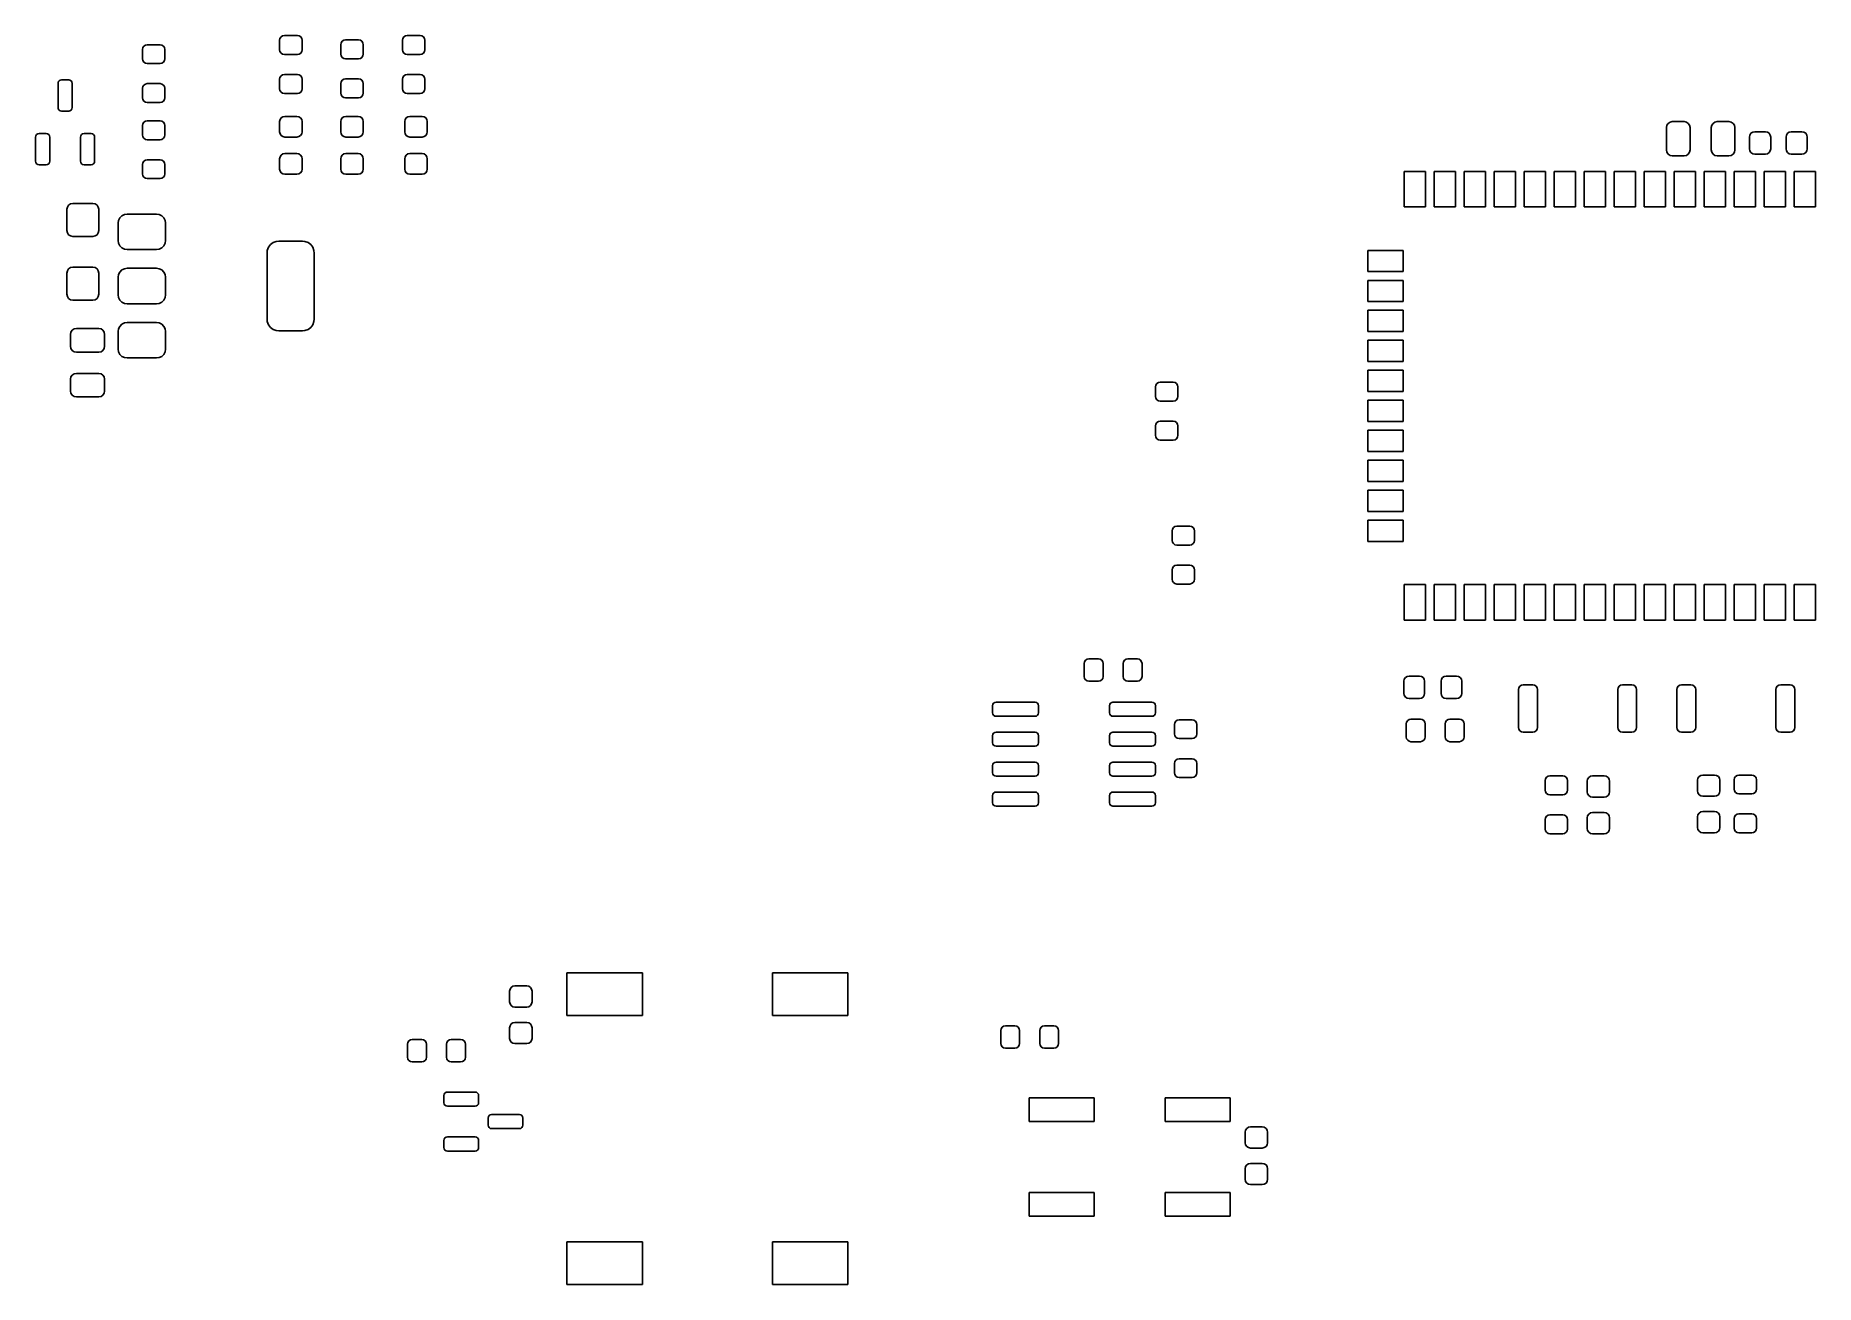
# Model space of a CAD drawing. Extents: x 1.09 to 4.06, y -2.81 to -0.73.
import ezdxf

# ---------------------------------------------------------------- set-up
doc = ezdxf.new("R2010")
doc.units = 0
doc.header["$MEASUREMENT"] = 0
doc.layers.add('BLACK', color=7, linetype='CONTINUOUS')

msp = doc.modelspace()

# ---------------------------------------------------------------- linework, layer by layer
at = {"layer": 'BLACK', "linetype": 'CONTINUOUS'}
for p, q in [((1.4974, -0.7358), (1.498, -0.7328)), ((1.4974, -0.7515), (1.4974, -0.7358)), ((1.498, -0.7328), (1.4997, -0.7302)), ((1.4997, -0.7302), (1.5023, -0.7285)), ((1.5023, -0.7285), (1.5053, -0.7279)), ((1.5053, -0.7279), (1.527, -0.7279)), ((1.527, -0.7279), (1.53, -0.7285)), ((1.53, -0.7285), (1.5325, -0.7302)), ((1.5325, -0.7302), (1.5342, -0.7328)), ((1.5342, -0.7328), (1.5348, -0.7358)), ((1.5348, -0.7358), (1.5348, -0.7515)), ((1.5994, -0.7431), (1.6, -0.7401)), ((1.6, -0.7401), (1.6017, -0.7375)), ((1.6017, -0.7375), (1.6043, -0.7358)), ((1.6043, -0.7358), (1.6073, -0.7352)), ((1.6073, -0.7352), (1.6289, -0.7352)), ((1.6289, -0.7352), (1.632, -0.7358)), ((1.632, -0.7358), (1.6345, -0.7375)), ((1.6345, -0.7375), (1.6362, -0.7401)), ((1.6362, -0.7401), (1.6368, -0.7431)), ((1.7022, -0.7358), (1.7028, -0.7328)), ((1.7022, -0.7515), (1.7022, -0.7358)), ((1.7028, -0.7328), (1.7045, -0.7302)), ((1.7045, -0.7302), (1.707, -0.7285)), ((1.707, -0.7285), (1.71, -0.7279)), ((1.71, -0.7279), (1.7317, -0.7279)), ((1.7317, -0.7279), (1.7347, -0.7285)), ((1.7347, -0.7285), (1.7373, -0.7302)), ((1.7373, -0.7302), (1.739, -0.7328)), ((1.739, -0.7328), (1.7396, -0.7358)), ((1.7396, -0.7358), (1.7396, -0.7515)), ((1.2687, -0.751), (1.2693, -0.748)), ((1.2687, -0.7667), (1.2687, -0.751)), ((1.2693, -0.7697), (1.2687, -0.7667)), ((1.2693, -0.748), (1.271, -0.7454)), ((1.271, -0.7723), (1.2693, -0.7697)), ((1.271, -0.7454), (1.2736, -0.7437)), ((1.2736, -0.7437), (1.2766, -0.7431)), ((1.2766, -0.7431), (1.2982, -0.7431)), ((1.2982, -0.7431), (1.3012, -0.7437)), ((1.3012, -0.7437), (1.3038, -0.7454)), ((1.3038, -0.7454), (1.3055, -0.748)), ((1.3055, -0.7697), (1.3038, -0.7723)), ((1.3055, -0.748), (1.3061, -0.751)), ((1.3061, -0.7667), (1.3055, -0.7697)), ((1.3061, -0.751), (1.3061, -0.7667)), ((1.498, -0.7545), (1.4974, -0.7515)), ((1.4997, -0.7571), (1.498, -0.7545)), ((1.5023, -0.7588), (1.4997, -0.7571)), ((1.5053, -0.7594), (1.5023, -0.7588)), ((1.527, -0.7594), (1.5053, -0.7594)), ((1.53, -0.7588), (1.527, -0.7594)), ((1.5325, -0.7571), (1.53, -0.7588)), ((1.5342, -0.7545), (1.5325, -0.7571)), ((1.5348, -0.7515), (1.5342, -0.7545)), ((1.5994, -0.7589), (1.5994, -0.7431)), ((1.6, -0.7619), (1.5994, -0.7589)), ((1.6017, -0.7644), (1.6, -0.7619)), ((1.6043, -0.7661), (1.6017, -0.7644)), ((1.6073, -0.7667), (1.6043, -0.7661)), ((1.6289, -0.7667), (1.6073, -0.7667)), ((1.632, -0.7661), (1.6289, -0.7667)), ((1.6345, -0.7644), (1.632, -0.7661)), ((1.6362, -0.7619), (1.6345, -0.7644)), ((1.6368, -0.7589), (1.6362, -0.7619)), ((1.6368, -0.7431), (1.6368, -0.7589)), ((1.7028, -0.7545), (1.7022, -0.7515)), ((1.7045, -0.7571), (1.7028, -0.7545)), ((1.707, -0.7588), (1.7045, -0.7571)), ((1.71, -0.7594), (1.707, -0.7588)), ((1.7317, -0.7594), (1.71, -0.7594)), ((1.7347, -0.7588), (1.7317, -0.7594)), ((1.7373, -0.7571), (1.7347, -0.7588)), ((1.739, -0.7545), (1.7373, -0.7571)), ((1.7396, -0.7515), (1.739, -0.7545)), ((1.2736, -0.774), (1.271, -0.7723)), ((1.2766, -0.7746), (1.2736, -0.774)), ((1.2982, -0.7746), (1.2766, -0.7746)), ((1.3012, -0.774), (1.2982, -0.7746)), ((1.3038, -0.7723), (1.3012, -0.774)), ((1.4974, -0.8007), (1.498, -0.7977)), ((1.4974, -0.8165), (1.4974, -0.8007)), ((1.498, -0.7977), (1.4997, -0.7952)), ((1.4997, -0.7952), (1.5023, -0.7935)), ((1.5023, -0.7935), (1.5053, -0.7929)), ((1.5053, -0.7929), (1.527, -0.7929)), ((1.527, -0.7929), (1.53, -0.7935)), ((1.53, -0.7935), (1.5325, -0.7952)), ((1.5325, -0.7952), (1.5342, -0.7977)), ((1.5342, -0.7977), (1.5348, -0.8007)), ((1.5348, -0.8007), (1.5348, -0.8165)), ((1.6017, -0.8025), (1.6043, -0.8008)), ((1.6043, -0.8008), (1.6073, -0.8002)), ((1.6073, -0.8002), (1.6289, -0.8002)), ((1.6289, -0.8002), (1.632, -0.8008)), ((1.632, -0.8008), (1.6345, -0.8025)), ((1.7022, -0.8007), (1.7028, -0.7977)), ((1.7022, -0.8165), (1.7022, -0.8007)), ((1.7028, -0.7977), (1.7045, -0.7952)), ((1.7045, -0.7952), (1.707, -0.7935)), ((1.707, -0.7935), (1.71, -0.7929)), ((1.71, -0.7929), (1.7317, -0.7929)), ((1.7317, -0.7929), (1.7347, -0.7935)), ((1.7347, -0.7935), (1.7373, -0.7952)), ((1.7373, -0.7952), (1.739, -0.7977)), ((1.739, -0.7977), (1.7396, -0.8007)), ((1.7396, -0.8007), (1.7396, -0.8165)), ((1.128, -0.8076), (1.1284, -0.8053)), ((1.128, -0.8479), (1.128, -0.8076)), ((1.1284, -0.8053), (1.1297, -0.8034)), ((1.1297, -0.8034), (1.1316, -0.8021)), ((1.1316, -0.8021), (1.1339, -0.8017)), ((1.1339, -0.8017), (1.1457, -0.8017)), ((1.1457, -0.8017), (1.1479, -0.8021)), ((1.1479, -0.8021), (1.1498, -0.8034)), ((1.1498, -0.8034), (1.1511, -0.8053)), ((1.1511, -0.8053), (1.1516, -0.8076)), ((1.1516, -0.8076), (1.1516, -0.8479)), ((1.2687, -0.8159), (1.2693, -0.8129)), ((1.2687, -0.8317), (1.2687, -0.8159)), ((1.2693, -0.8129), (1.271, -0.8104)), ((1.271, -0.8104), (1.2736, -0.8087)), ((1.2736, -0.8087), (1.2766, -0.8081)), ((1.2766, -0.8081), (1.2982, -0.8081)), ((1.2982, -0.8081), (1.3012, -0.8087)), ((1.3012, -0.8087), (1.3038, -0.8104)), ((1.3038, -0.8104), (1.3055, -0.8129)), ((1.3055, -0.8129), (1.3061, -0.8159)), ((1.3061, -0.8159), (1.3061, -0.8317)), ((1.498, -0.8195), (1.4974, -0.8165)), ((1.4997, -0.8221), (1.498, -0.8195)), ((1.5023, -0.8238), (1.4997, -0.8221)), ((1.5053, -0.8244), (1.5023, -0.8238)), ((1.527, -0.8244), (1.5053, -0.8244)), ((1.53, -0.8238), (1.527, -0.8244)), ((1.5325, -0.8221), (1.53, -0.8238)), ((1.5342, -0.8195), (1.5325, -0.8221)), ((1.5348, -0.8165), (1.5342, -0.8195)), ((1.5994, -0.8081), (1.6, -0.8051)), ((1.5994, -0.8238), (1.5994, -0.8081)), ((1.6, -0.8268), (1.5994, -0.8238)), ((1.6, -0.8051), (1.6017, -0.8025)), ((1.6017, -0.8294), (1.6, -0.8268)), ((1.6043, -0.8311), (1.6017, -0.8294)), ((1.6345, -0.8294), (1.632, -0.8311)), ((1.6345, -0.8025), (1.6362, -0.8051)), ((1.6362, -0.8268), (1.6345, -0.8294)), ((1.6362, -0.8051), (1.6368, -0.8081)), ((1.6368, -0.8238), (1.6362, -0.8268)), ((1.6368, -0.8081), (1.6368, -0.8238)), ((1.7028, -0.8195), (1.7022, -0.8165)), ((1.7045, -0.8221), (1.7028, -0.8195)), ((1.707, -0.8238), (1.7045, -0.8221)), ((1.71, -0.8244), (1.707, -0.8238)), ((1.7317, -0.8244), (1.71, -0.8244)), ((1.7347, -0.8238), (1.7317, -0.8244)), ((1.7373, -0.8221), (1.7347, -0.8238)), ((1.739, -0.8195), (1.7373, -0.8221)), ((1.7396, -0.8165), (1.739, -0.8195)), ((1.1284, -0.8502), (1.128, -0.8479)), ((1.1297, -0.8521), (1.1284, -0.8502)), ((1.1316, -0.8534), (1.1297, -0.8521)), ((1.1339, -0.8538), (1.1316, -0.8534)), ((1.1457, -0.8538), (1.1339, -0.8538)), ((1.1479, -0.8534), (1.1457, -0.8538)), ((1.1498, -0.8521), (1.1479, -0.8534)), ((1.1511, -0.8502), (1.1498, -0.8521)), ((1.1516, -0.8479), (1.1511, -0.8502)), ((1.2693, -0.8347), (1.2687, -0.8317)), ((1.271, -0.8373), (1.2693, -0.8347)), ((1.2736, -0.839), (1.271, -0.8373)), ((1.2766, -0.8396), (1.2736, -0.839)), ((1.2982, -0.8396), (1.2766, -0.8396)), ((1.3012, -0.839), (1.2982, -0.8396)), ((1.3038, -0.8373), (1.3012, -0.839)), ((1.3055, -0.8347), (1.3038, -0.8373)), ((1.3061, -0.8317), (1.3055, -0.8347)), ((1.6073, -0.8317), (1.6043, -0.8311)), ((1.6289, -0.8317), (1.6073, -0.8317)), ((1.632, -0.8311), (1.6289, -0.8317)), ((1.2687, -0.878), (1.2693, -0.8749)), ((1.2687, -0.8937), (1.2687, -0.878)), ((1.2693, -0.8749), (1.271, -0.8724)), ((1.271, -0.8724), (1.2736, -0.8707)), ((1.2736, -0.8707), (1.2766, -0.8701)), ((1.2766, -0.8701), (1.2982, -0.8701)), ((1.2982, -0.8701), (1.3012, -0.8707)), ((1.3012, -0.8707), (1.3038, -0.8724)), ((1.3038, -0.8724), (1.3055, -0.8749)), ((1.3055, -0.8749), (1.3061, -0.878)), ((1.3061, -0.878), (1.3061, -0.8937)), ((1.4974, -0.8714), (1.4981, -0.8681)), ((1.4974, -0.8886), (1.4974, -0.8714)), ((1.4981, -0.8919), (1.4974, -0.8886)), ((1.4981, -0.8681), (1.5, -0.8653)), ((1.5, -0.8653), (1.5028, -0.8634)), ((1.5028, -0.8634), (1.5061, -0.8627)), ((1.5061, -0.8627), (1.5262, -0.8627)), ((1.5262, -0.8627), (1.5295, -0.8634)), ((1.5295, -0.8634), (1.5323, -0.8653)), ((1.5323, -0.8653), (1.5342, -0.8681)), ((1.5342, -0.8681), (1.5348, -0.8714)), ((1.5348, -0.8886), (1.5342, -0.8919)), ((1.5348, -0.8714), (1.5348, -0.8886)), ((1.5994, -0.8714), (1.6001, -0.8681)), ((1.5994, -0.8886), (1.5994, -0.8714)), ((1.6001, -0.8919), (1.5994, -0.8886)), ((1.6001, -0.8681), (1.6019, -0.8653)), ((1.6019, -0.8653), (1.6047, -0.8634)), ((1.6047, -0.8634), (1.608, -0.8627)), ((1.608, -0.8627), (1.6282, -0.8627)), ((1.6282, -0.8627), (1.6315, -0.8634)), ((1.6315, -0.8634), (1.6343, -0.8653)), ((1.6343, -0.8653), (1.6362, -0.8681)), ((1.6362, -0.8681), (1.6368, -0.8714)), ((1.6368, -0.8886), (1.6362, -0.8919)), ((1.6368, -0.8714), (1.6368, -0.8886)), ((1.7061, -0.8714), (1.7068, -0.8681)), ((1.7061, -0.8886), (1.7061, -0.8714)), ((1.7068, -0.8919), (1.7061, -0.8886)), ((1.7068, -0.8681), (1.7086, -0.8653)), ((1.7086, -0.8653), (1.7114, -0.8634)), ((1.7114, -0.8634), (1.7147, -0.8627)), ((1.7147, -0.8627), (1.7349, -0.8627)), ((1.7349, -0.8627), (1.7382, -0.8634)), ((1.7382, -0.8634), (1.741, -0.8653)), ((1.741, -0.8653), (1.7428, -0.8681)), ((1.7428, -0.8681), (1.7435, -0.8714)), ((1.7435, -0.8886), (1.7428, -0.8919)), ((1.7435, -0.8714), (1.7435, -0.8886)), ((3.8095, -0.8813), (3.8102, -0.8775)), ((3.8095, -0.9187), (3.8095, -0.8813)), ((3.8102, -0.8775), (3.8123, -0.8743)), ((3.8123, -0.8743), (3.8155, -0.8722)), ((3.8155, -0.8722), (3.8193, -0.8715)), ((3.8193, -0.8715), (3.839, -0.8715)), ((3.839, -0.8715), (3.8428, -0.8722)), ((3.8428, -0.8722), (3.846, -0.8743)), ((3.846, -0.8743), (3.8481, -0.8775)), ((3.8481, -0.8775), (3.8488, -0.8813)), ((3.8488, -0.8813), (3.8488, -0.9187)), ((3.8843, -0.8813), (3.885, -0.8775)), ((3.8843, -0.9187), (3.8843, -0.8813)), ((3.885, -0.8775), (3.8872, -0.8743)), ((3.8872, -0.8743), (3.8903, -0.8722)), ((3.8903, -0.8722), (3.8941, -0.8715)), ((3.8941, -0.8715), (3.9138, -0.8715)), ((3.9138, -0.8715), (3.9176, -0.8722)), ((3.9176, -0.8722), (3.9208, -0.8743)), ((3.9208, -0.8743), (3.9229, -0.8775)), ((3.9229, -0.8775), (3.9236, -0.8813)), ((3.9236, -0.8813), (3.9236, -0.9187)), ((3.9504, -0.8909), (3.9533, -0.889)), ((3.9533, -0.889), (3.9567, -0.8883)), ((3.9567, -0.8883), (3.9744, -0.8883)), ((3.9744, -0.8883), (3.9778, -0.889)), ((3.9778, -0.889), (3.9807, -0.8909)), ((4.0115, -0.8909), (4.0143, -0.889)), ((4.0143, -0.889), (4.0177, -0.8883)), ((4.0177, -0.8883), (4.0354, -0.8883)), ((4.0354, -0.8883), (4.0388, -0.889)), ((4.0388, -0.889), (4.0417, -0.8909)), ((1.0906, -0.8971), (1.091, -0.8949)), ((1.0906, -0.9375), (1.0906, -0.8971)), ((1.091, -0.8949), (1.0923, -0.893)), ((1.0923, -0.893), (1.0942, -0.8917)), ((1.0942, -0.8917), (1.0965, -0.8912)), ((1.0965, -0.8912), (1.1083, -0.8912)), ((1.1083, -0.8912), (1.1105, -0.8917)), ((1.1105, -0.8917), (1.1124, -0.893)), ((1.1124, -0.893), (1.1137, -0.8949)), ((1.1137, -0.8949), (1.1142, -0.8971)), ((1.1142, -0.8971), (1.1142, -0.9375)), ((1.1654, -0.8971), (1.1658, -0.8949)), ((1.1654, -0.9375), (1.1654, -0.8971)), ((1.1658, -0.8949), (1.1671, -0.893)), ((1.1671, -0.893), (1.169, -0.8917)), ((1.169, -0.8917), (1.1713, -0.8912)), ((1.1713, -0.8912), (1.1831, -0.8912)), ((1.1831, -0.8912), (1.1853, -0.8917)), ((1.1853, -0.8917), (1.1872, -0.893)), ((1.1872, -0.893), (1.1885, -0.8949)), ((1.1885, -0.8949), (1.189, -0.8971)), ((1.189, -0.8971), (1.189, -0.9375)), ((1.2693, -0.8967), (1.2687, -0.8937)), ((1.271, -0.8993), (1.2693, -0.8967)), ((1.2736, -0.901), (1.271, -0.8993)), ((1.2766, -0.9016), (1.2736, -0.901)), ((1.2982, -0.9016), (1.2766, -0.9016)), ((1.3012, -0.901), (1.2982, -0.9016)), ((1.3038, -0.8993), (1.3012, -0.901)), ((1.3055, -0.8967), (1.3038, -0.8993)), ((1.3061, -0.8937), (1.3055, -0.8967)), ((1.5, -0.8947), (1.4981, -0.8919)), ((1.5028, -0.8965), (1.5, -0.8947)), ((1.5061, -0.8972), (1.5028, -0.8965)), ((1.5262, -0.8972), (1.5061, -0.8972)), ((1.5295, -0.8965), (1.5262, -0.8972)), ((1.5323, -0.8947), (1.5295, -0.8965)), ((1.5342, -0.8919), (1.5323, -0.8947)), ((1.6019, -0.8947), (1.6001, -0.8919)), ((1.6047, -0.8965), (1.6019, -0.8947)), ((1.608, -0.8972), (1.6047, -0.8965)), ((1.6282, -0.8972), (1.608, -0.8972)), ((1.6315, -0.8965), (1.6282, -0.8972)), ((1.6343, -0.8947), (1.6315, -0.8965)), ((1.6362, -0.8919), (1.6343, -0.8947)), ((1.7086, -0.8947), (1.7068, -0.8919)), ((1.7114, -0.8965), (1.7086, -0.8947)), ((1.7147, -0.8972), (1.7114, -0.8965)), ((1.7349, -0.8972), (1.7147, -0.8972)), ((1.7382, -0.8965), (1.7349, -0.8972)), ((1.741, -0.8947), (1.7382, -0.8965)), ((1.7428, -0.8919), (1.741, -0.8947)), ((3.8102, -0.9225), (3.8095, -0.9187)), ((3.8488, -0.9187), (3.8481, -0.9225)), ((3.885, -0.9225), (3.8843, -0.9187)), ((3.9236, -0.9187), (3.9229, -0.9225)), ((3.9478, -0.8972), (3.9485, -0.8938)), ((3.9478, -0.9168), (3.9478, -0.8972)), ((3.9485, -0.9202), (3.9478, -0.9168)), ((3.9485, -0.8938), (3.9504, -0.8909)), ((3.9807, -0.8909), (3.9826, -0.8938)), ((3.9826, -0.8938), (3.9833, -0.8972)), ((3.9833, -0.9168), (3.9826, -0.9202)), ((3.9833, -0.8972), (3.9833, -0.9168)), ((4.0089, -0.8972), (4.0095, -0.8938)), ((4.0089, -0.9168), (4.0089, -0.8972)), ((4.0095, -0.9202), (4.0089, -0.9168)), ((4.0095, -0.8938), (4.0115, -0.8909)), ((4.0417, -0.8909), (4.0436, -0.8938)), ((4.0436, -0.8938), (4.0443, -0.8972)), ((4.0443, -0.9168), (4.0436, -0.9202)), ((4.0443, -0.8972), (4.0443, -0.9168)), ((1.091, -0.9398), (1.0906, -0.9375)), ((1.0923, -0.9417), (1.091, -0.9398)), ((1.0942, -0.943), (1.0923, -0.9417)), ((1.0965, -0.9434), (1.0942, -0.943)), ((1.1083, -0.9434), (1.0965, -0.9434)), ((1.1105, -0.943), (1.1083, -0.9434)), ((1.1124, -0.9417), (1.1105, -0.943)), ((1.1137, -0.9398), (1.1124, -0.9417)), ((1.1142, -0.9375), (1.1137, -0.9398)), ((1.1658, -0.9398), (1.1654, -0.9375)), ((1.1671, -0.9417), (1.1658, -0.9398)), ((1.169, -0.943), (1.1671, -0.9417)), ((1.1713, -0.9434), (1.169, -0.943)), ((1.1831, -0.9434), (1.1713, -0.9434)), ((1.1853, -0.943), (1.1831, -0.9434)), ((1.1872, -0.9417), (1.1853, -0.943)), ((1.1885, -0.9398), (1.1872, -0.9417)), ((1.189, -0.9375), (1.1885, -0.9398)), ((1.2687, -0.9429), (1.2693, -0.9399)), ((1.2687, -0.9587), (1.2687, -0.9429)), ((1.2693, -0.9399), (1.271, -0.9373)), ((1.271, -0.9373), (1.2736, -0.9356)), ((1.2736, -0.9356), (1.2766, -0.935)), ((1.2766, -0.935), (1.2982, -0.935)), ((1.2982, -0.935), (1.3012, -0.9356)), ((1.3012, -0.9356), (1.3038, -0.9373)), ((1.3038, -0.9373), (1.3055, -0.9399)), ((1.3055, -0.9399), (1.3061, -0.9429)), ((1.3061, -0.9429), (1.3061, -0.9587)), ((1.4974, -0.9334), (1.4981, -0.9301)), ((1.4974, -0.9506), (1.4974, -0.9334)), ((1.4981, -0.9301), (1.5, -0.9273)), ((1.5, -0.9273), (1.5028, -0.9254)), ((1.5028, -0.9254), (1.5061, -0.9248)), ((1.5061, -0.9248), (1.5262, -0.9248)), ((1.5262, -0.9248), (1.5295, -0.9254)), ((1.5295, -0.9254), (1.5323, -0.9273)), ((1.5323, -0.9273), (1.5342, -0.9301)), ((1.5342, -0.9301), (1.5348, -0.9334)), ((1.5348, -0.9334), (1.5348, -0.9506)), ((1.5994, -0.9334), (1.6001, -0.9301)), ((1.5994, -0.9506), (1.5994, -0.9334)), ((1.6001, -0.9301), (1.6019, -0.9273)), ((1.6019, -0.9273), (1.6047, -0.9254)), ((1.6047, -0.9254), (1.608, -0.9248)), ((1.608, -0.9248), (1.6282, -0.9248)), ((1.6282, -0.9248), (1.6315, -0.9254)), ((1.6315, -0.9254), (1.6343, -0.9273)), ((1.6343, -0.9273), (1.6362, -0.9301)), ((1.6362, -0.9301), (1.6368, -0.9334)), ((1.6368, -0.9334), (1.6368, -0.9506)), ((1.7061, -0.9334), (1.7068, -0.9301)), ((1.7061, -0.9506), (1.7061, -0.9334)), ((1.7068, -0.9301), (1.7086, -0.9273)), ((1.7086, -0.9273), (1.7114, -0.9254)), ((1.7114, -0.9254), (1.7147, -0.9248)), ((1.7147, -0.9248), (1.7349, -0.9248)), ((1.7349, -0.9248), (1.7382, -0.9254)), ((1.7382, -0.9254), (1.741, -0.9273)), ((1.741, -0.9273), (1.7428, -0.9301)), ((1.7428, -0.9301), (1.7435, -0.9334)), ((1.7435, -0.9334), (1.7435, -0.9506)), ((3.8123, -0.9257), (3.8102, -0.9225)), ((3.8155, -0.9278), (3.8123, -0.9257)), ((3.8193, -0.9285), (3.8155, -0.9278)), ((3.839, -0.9285), (3.8193, -0.9285)), ((3.8428, -0.9278), (3.839, -0.9285)), ((3.846, -0.9257), (3.8428, -0.9278)), ((3.8481, -0.9225), (3.846, -0.9257)), ((3.8872, -0.9257), (3.885, -0.9225)), ((3.8903, -0.9278), (3.8872, -0.9257)), ((3.8941, -0.9285), (3.8903, -0.9278)), ((3.9138, -0.9285), (3.8941, -0.9285)), ((3.9176, -0.9278), (3.9138, -0.9285)), ((3.9208, -0.9257), (3.9176, -0.9278)), ((3.9229, -0.9225), (3.9208, -0.9257)), ((3.9504, -0.9231), (3.9485, -0.9202)), ((3.9533, -0.925), (3.9504, -0.9231)), ((3.9567, -0.9257), (3.9533, -0.925)), ((3.9744, -0.9257), (3.9567, -0.9257)), ((3.9778, -0.925), (3.9744, -0.9257)), ((3.9807, -0.9231), (3.9778, -0.925)), ((3.9826, -0.9202), (3.9807, -0.9231)), ((4.0115, -0.9231), (4.0095, -0.9202)), ((4.0143, -0.925), (4.0115, -0.9231)), ((4.0177, -0.9257), (4.0143, -0.925)), ((4.0354, -0.9257), (4.0177, -0.9257)), ((4.0388, -0.925), (4.0354, -0.9257)), ((4.0417, -0.9231), (4.0388, -0.925)), ((4.0436, -0.9202), (4.0417, -0.9231)), ((1.2693, -0.9617), (1.2687, -0.9587)), ((1.271, -0.9642), (1.2693, -0.9617)), ((1.2736, -0.9659), (1.271, -0.9642)), ((1.2766, -0.9665), (1.2736, -0.9659)), ((1.2982, -0.9665), (1.2766, -0.9665)), ((1.3012, -0.9659), (1.2982, -0.9665)), ((1.3038, -0.9642), (1.3012, -0.9659)), ((1.3055, -0.9617), (1.3038, -0.9642)), ((1.3061, -0.9587), (1.3055, -0.9617)), ((1.4981, -0.9539), (1.4974, -0.9506)), ((1.5, -0.9567), (1.4981, -0.9539)), ((1.5028, -0.9585), (1.5, -0.9567)), ((1.5061, -0.9592), (1.5028, -0.9585)), ((1.5262, -0.9592), (1.5061, -0.9592)), ((1.5295, -0.9585), (1.5262, -0.9592)), ((1.5323, -0.9567), (1.5295, -0.9585)), ((1.5342, -0.9539), (1.5323, -0.9567)), ((1.5348, -0.9506), (1.5342, -0.9539)), ((1.6001, -0.9539), (1.5994, -0.9506)), ((1.6019, -0.9567), (1.6001, -0.9539)), ((1.6047, -0.9585), (1.6019, -0.9567)), ((1.608, -0.9592), (1.6047, -0.9585)), ((1.6282, -0.9592), (1.608, -0.9592)), ((1.6315, -0.9585), (1.6282, -0.9592)), ((1.6343, -0.9567), (1.6315, -0.9585)), ((1.6362, -0.9539), (1.6343, -0.9567)), ((1.6368, -0.9506), (1.6362, -0.9539)), ((1.7068, -0.9539), (1.7061, -0.9506)), ((1.7086, -0.9567), (1.7068, -0.9539)), ((1.7114, -0.9585), (1.7086, -0.9567)), ((1.7147, -0.9592), (1.7114, -0.9585)), ((1.7349, -0.9592), (1.7147, -0.9592)), ((1.7382, -0.9585), (1.7349, -0.9592)), ((1.741, -0.9567), (1.7382, -0.9585)), ((1.7428, -0.9539), (1.741, -0.9567)), ((1.7435, -0.9506), (1.7428, -0.9539)), ((3.3724, -1.0138), (3.3724, -0.9547)), ((3.3724, -0.9547), (3.4079, -0.9547)), ((3.4079, -0.9547), (3.4079, -1.0138)), ((3.4224, -1.0138), (3.4224, -0.9547)), ((3.4224, -0.9547), (3.4579, -0.9547)), ((3.4579, -0.9547), (3.4579, -1.0138)), ((3.4724, -1.0138), (3.4724, -0.9547)), ((3.4724, -0.9547), (3.5079, -0.9547)), ((3.5079, -0.9547), (3.5079, -1.0138)), ((3.5224, -1.0138), (3.5224, -0.9547)), ((3.5224, -0.9547), (3.5579, -0.9547)), ((3.5579, -0.9547), (3.5579, -1.0138)), ((3.5724, -1.0138), (3.5724, -0.9547)), ((3.5724, -0.9547), (3.6079, -0.9547)), ((3.6079, -0.9547), (3.6079, -1.0138)), ((3.6224, -1.0138), (3.6224, -0.9547)), ((3.6224, -0.9547), (3.6579, -0.9547)), ((3.6579, -0.9547), (3.6579, -1.0138)), ((3.6724, -1.0138), (3.6724, -0.9547)), ((3.6724, -0.9547), (3.7079, -0.9547)), ((3.7079, -0.9547), (3.7079, -1.0138)), ((3.7224, -1.0138), (3.7224, -0.9547)), ((3.7224, -0.9547), (3.7579, -0.9547)), ((3.7579, -0.9547), (3.7579, -1.0138)), ((3.7724, -1.0138), (3.7724, -0.9547)), ((3.7724, -0.9547), (3.8079, -0.9547)), ((3.8079, -0.9547), (3.8079, -1.0138)), ((3.8224, -1.0138), (3.8224, -0.9547)), ((3.8224, -0.9547), (3.8579, -0.9547)), ((3.8579, -0.9547), (3.8579, -1.0138)), ((3.8724, -1.0138), (3.8724, -0.9547)), ((3.8724, -0.9547), (3.9079, -0.9547)), ((3.9079, -0.9547), (3.9079, -1.0138)), ((3.9224, -1.0138), (3.9224, -0.9547)), ((3.9224, -0.9547), (3.9579, -0.9547)), ((3.9579, -0.9547), (3.9579, -1.0138)), ((3.9724, -1.0138), (3.9724, -0.9547)), ((3.9724, -0.9547), (4.0079, -0.9547)), ((4.0079, -0.9547), (4.0079, -1.0138)), ((4.0224, -1.0138), (4.0224, -0.9547)), ((4.0224, -0.9547), (4.0579, -0.9547)), ((4.0579, -0.9547), (4.0579, -1.0138)), ((1.1456, -1.0108), (1.1488, -1.0086)), ((1.1488, -1.0086), (1.1526, -1.0079)), ((1.1526, -1.0079), (1.186, -1.0079)), ((1.186, -1.0079), (1.1898, -1.0086)), ((1.1898, -1.0086), (1.193, -1.0108)), ((1.1427, -1.0177), (1.1435, -1.0139)), ((1.1427, -1.0531), (1.1427, -1.0177)), ((1.1435, -1.0139), (1.1456, -1.0108)), ((1.193, -1.0108), (1.1951, -1.0139)), ((1.1951, -1.0139), (1.1959, -1.0177)), ((1.1959, -1.0177), (1.1959, -1.0531)), ((1.2283, -1.0404), (1.229, -1.0361)), ((1.229, -1.0361), (1.2311, -1.0318)), ((1.2311, -1.0318), (1.2345, -1.0283)), ((1.2345, -1.0283), (1.2389, -1.0262)), ((1.2389, -1.0262), (1.2431, -1.0256)), ((1.2431, -1.0256), (1.2923, -1.0256)), ((1.2923, -1.0256), (1.2965, -1.0262)), ((1.2965, -1.0262), (1.3009, -1.0283)), ((1.3009, -1.0283), (1.3043, -1.0318)), ((1.3043, -1.0318), (1.3065, -1.0361)), ((1.3065, -1.0361), (1.3071, -1.0404)), ((3.4079, -1.0138), (3.3724, -1.0138)), ((3.4579, -1.0138), (3.4224, -1.0138)), ((3.5079, -1.0138), (3.4724, -1.0138)), ((3.5579, -1.0138), (3.5224, -1.0138)), ((3.6079, -1.0138), (3.5724, -1.0138)), ((3.6579, -1.0138), (3.6224, -1.0138)), ((3.7079, -1.0138), (3.6724, -1.0138)), ((3.7579, -1.0138), (3.7224, -1.0138)), ((3.8079, -1.0138), (3.7724, -1.0138)), ((3.8579, -1.0138), (3.8224, -1.0138)), ((3.9079, -1.0138), (3.8724, -1.0138)), ((3.9579, -1.0138), (3.9224, -1.0138)), ((4.0079, -1.0138), (3.9724, -1.0138)), ((4.0579, -1.0138), (4.0224, -1.0138)), ((1.1435, -1.0569), (1.1427, -1.0531)), ((1.1456, -1.0601), (1.1435, -1.0569)), ((1.1488, -1.0622), (1.1456, -1.0601)), ((1.1526, -1.063), (1.1488, -1.0622)), ((1.186, -1.063), (1.1526, -1.063)), ((1.1898, -1.0622), (1.186, -1.063)), ((1.193, -1.0601), (1.1898, -1.0622)), ((1.1951, -1.0569), (1.193, -1.0601)), ((1.1959, -1.0531), (1.1951, -1.0569)), ((1.2283, -1.0699), (1.2283, -1.0404)), ((1.3071, -1.0404), (1.3071, -1.0699)), ((1.229, -1.0741), (1.2283, -1.0699)), ((1.2311, -1.0785), (1.229, -1.0741)), ((1.2345, -1.0819), (1.2311, -1.0785)), ((1.2389, -1.084), (1.2345, -1.0819)), ((1.2431, -1.0846), (1.2389, -1.084)), ((1.2923, -1.0846), (1.2431, -1.0846)), ((1.2965, -1.084), (1.2923, -1.0846)), ((1.3009, -1.0819), (1.2965, -1.084)), ((1.3043, -1.0785), (1.3009, -1.0819)), ((1.3065, -1.0741), (1.3043, -1.0785)), ((1.3071, -1.0699), (1.3065, -1.0741)), ((1.4764, -1.0906), (1.4768, -1.0864)), ((1.4764, -1.2008), (1.4764, -1.0906)), ((1.4768, -1.0864), (1.4788, -1.0811)), ((1.4788, -1.0811), (1.4821, -1.0766)), ((1.4821, -1.0766), (1.4866, -1.0733)), ((1.4866, -1.0733), (1.4919, -1.0713)), ((1.4919, -1.0713), (1.4961, -1.0709)), ((1.4961, -1.0709), (1.5354, -1.0709)), ((1.5354, -1.0709), (1.5396, -1.0713)), ((1.5396, -1.0713), (1.5449, -1.0733)), ((1.5449, -1.0733), (1.5494, -1.0766)), ((1.5494, -1.0766), (1.5527, -1.0811)), ((1.5527, -1.0811), (1.5547, -1.0864)), ((1.5547, -1.0864), (1.5551, -1.0906)), ((1.5551, -1.0906), (1.5551, -1.2008)), ((3.3114, -1.1217), (3.3114, -1.0862)), ((3.3114, -1.0862), (3.3705, -1.0862)), ((3.3705, -1.0862), (3.3705, -1.1217)), ((1.1427, -1.124), (1.1435, -1.1202)), ((1.1427, -1.1594), (1.1427, -1.124)), ((1.1435, -1.1202), (1.1456, -1.1171)), ((1.1456, -1.1171), (1.1488, -1.1149)), ((1.1488, -1.1149), (1.1526, -1.1142)), ((1.1526, -1.1142), (1.186, -1.1142)), ((1.186, -1.1142), (1.1898, -1.1149)), ((1.1898, -1.1149), (1.193, -1.1171)), ((1.193, -1.1171), (1.1951, -1.1202)), ((1.1951, -1.1202), (1.1959, -1.124)), ((1.1959, -1.124), (1.1959, -1.1594)), ((1.2283, -1.1309), (1.229, -1.1267)), ((1.229, -1.1267), (1.2311, -1.1223)), ((1.2311, -1.1223), (1.2345, -1.1189)), ((1.2345, -1.1189), (1.2389, -1.1168)), ((1.2389, -1.1168), (1.2431, -1.1161)), ((1.2431, -1.1161), (1.2923, -1.1161)), ((1.2923, -1.1161), (1.2965, -1.1168)), ((1.2965, -1.1168), (1.3009, -1.1189)), ((1.3009, -1.1189), (1.3043, -1.1223)), ((1.3043, -1.1223), (1.3065, -1.1267)), ((1.3065, -1.1267), (1.3071, -1.1309)), ((3.3705, -1.1217), (3.3114, -1.1217)), ((1.2283, -1.1604), (1.2283, -1.1309)), ((1.3071, -1.1309), (1.3071, -1.1604)), ((3.3114, -1.1717), (3.3114, -1.1362)), ((3.3114, -1.1362), (3.3705, -1.1362)), ((3.3705, -1.1362), (3.3705, -1.1717)), ((1.1435, -1.1632), (1.1427, -1.1594)), ((1.1456, -1.1664), (1.1435, -1.1632)), ((1.1488, -1.1685), (1.1456, -1.1664)), ((1.1526, -1.1693), (1.1488, -1.1685)), ((1.186, -1.1693), (1.1526, -1.1693)), ((1.1898, -1.1685), (1.186, -1.1693)), ((1.193, -1.1664), (1.1898, -1.1685)), ((1.1951, -1.1632), (1.193, -1.1664)), ((1.1959, -1.1594), (1.1951, -1.1632)), ((1.229, -1.1646), (1.2283, -1.1604)), ((1.2311, -1.169), (1.229, -1.1646)), ((1.2345, -1.1724), (1.2311, -1.169)), ((1.2389, -1.1746), (1.2345, -1.1724)), ((1.2431, -1.1752), (1.2389, -1.1746)), ((1.2923, -1.1752), (1.2431, -1.1752)), ((1.2965, -1.1746), (1.2923, -1.1752)), ((1.3009, -1.1724), (1.2965, -1.1746)), ((1.3043, -1.169), (1.3009, -1.1724)), ((1.3065, -1.1646), (1.3043, -1.169)), ((1.3071, -1.1604), (1.3065, -1.1646)), ((3.3705, -1.1717), (3.3114, -1.1717)), ((3.3114, -1.2217), (3.3114, -1.1862)), ((3.3114, -1.1862), (3.3705, -1.1862)), ((3.3705, -1.1862), (3.3705, -1.2217)), ((1.1547, -1.2173), (1.1585, -1.2165)), ((1.1585, -1.2165), (1.1959, -1.2165)), ((1.1959, -1.2165), (1.1996, -1.2173)), ((1.229, -1.2172), (1.2311, -1.2129)), ((1.2311, -1.2129), (1.2345, -1.2094)), ((1.2345, -1.2094), (1.2389, -1.2073)), ((1.2389, -1.2073), (1.2431, -1.2067)), ((1.2431, -1.2067), (1.2923, -1.2067)), ((1.2923, -1.2067), (1.2965, -1.2073)), ((1.2965, -1.2073), (1.3009, -1.2094)), ((1.3009, -1.2094), (1.3043, -1.2129)), ((1.3043, -1.2129), (1.3065, -1.2172)), ((1.4768, -1.205), (1.4764, -1.2008)), ((1.4788, -1.2102), (1.4768, -1.205)), ((1.4821, -1.2147), (1.4788, -1.2102)), ((1.4866, -1.2181), (1.4821, -1.2147)), ((1.5494, -1.2147), (1.5449, -1.2181)), ((1.5527, -1.2102), (1.5494, -1.2147)), ((1.5547, -1.205), (1.5527, -1.2102)), ((1.5551, -1.2008), (1.5547, -1.205)), ((1.1486, -1.2264), (1.1494, -1.2226)), ((1.1486, -1.2461), (1.1486, -1.2264)), ((1.1494, -1.2498), (1.1486, -1.2461)), ((1.1494, -1.2226), (1.1515, -1.2194)), ((1.1515, -1.2194), (1.1547, -1.2173)), ((1.1996, -1.2173), (1.2028, -1.2194)), ((1.2028, -1.2194), (1.205, -1.2226)), ((1.205, -1.2226), (1.2057, -1.2264)), ((1.2057, -1.2461), (1.205, -1.2498)), ((1.2057, -1.2264), (1.2057, -1.2461)), ((1.2283, -1.2215), (1.229, -1.2172)), ((1.2283, -1.251), (1.2283, -1.2215)), ((1.3065, -1.2172), (1.3071, -1.2215)), ((1.3071, -1.2215), (1.3071, -1.251)), ((1.4919, -1.22), (1.4866, -1.2181)), ((1.4961, -1.2205), (1.4919, -1.22)), ((1.5354, -1.2205), (1.4961, -1.2205)), ((1.5396, -1.22), (1.5354, -1.2205)), ((1.5449, -1.2181), (1.5396, -1.22)), ((3.3705, -1.2217), (3.3114, -1.2217)), ((3.3114, -1.2717), (3.3114, -1.2362)), ((3.3114, -1.2362), (3.3705, -1.2362)), ((3.3705, -1.2362), (3.3705, -1.2717)), ((1.1515, -1.253), (1.1494, -1.2498)), ((1.1547, -1.2552), (1.1515, -1.253)), ((1.1585, -1.2559), (1.1547, -1.2552)), ((1.1959, -1.2559), (1.1585, -1.2559)), ((1.1996, -1.2552), (1.1959, -1.2559)), ((1.2028, -1.253), (1.1996, -1.2552)), ((1.205, -1.2498), (1.2028, -1.253)), ((1.229, -1.2552), (1.2283, -1.251)), ((1.2311, -1.2596), (1.229, -1.2552)), ((1.2345, -1.263), (1.2311, -1.2596)), ((1.2389, -1.2651), (1.2345, -1.263)), ((1.2431, -1.2657), (1.2389, -1.2651)), ((1.2923, -1.2657), (1.2431, -1.2657)), ((1.2965, -1.2651), (1.2923, -1.2657)), ((1.3009, -1.263), (1.2965, -1.2651)), ((1.3043, -1.2596), (1.3009, -1.263)), ((1.3065, -1.2552), (1.3043, -1.2596)), ((1.3071, -1.251), (1.3065, -1.2552)), ((3.3705, -1.2717), (3.3114, -1.2717)), ((1.1486, -1.3012), (1.1494, -1.2974)), ((1.1486, -1.3209), (1.1486, -1.3012)), ((1.1494, -1.2974), (1.1515, -1.2942)), ((1.1515, -1.2942), (1.1547, -1.2921)), ((1.1547, -1.2921), (1.1585, -1.2913)), ((1.1585, -1.2913), (1.1959, -1.2913)), ((1.1959, -1.2913), (1.1996, -1.2921)), ((1.1996, -1.2921), (1.2028, -1.2942)), ((1.2028, -1.2942), (1.205, -1.2974)), ((1.205, -1.2974), (1.2057, -1.3012)), ((1.2057, -1.3012), (1.2057, -1.3209)), ((3.3114, -1.3217), (3.3114, -1.2862)), ((3.3114, -1.2862), (3.3705, -1.2862)), ((3.3705, -1.2862), (3.3705, -1.3217)), ((1.1494, -1.3246), (1.1486, -1.3209)), ((1.1515, -1.3278), (1.1494, -1.3246)), ((1.1547, -1.33), (1.1515, -1.3278)), ((1.1585, -1.3307), (1.1547, -1.33)), ((1.1959, -1.3307), (1.1585, -1.3307)), ((1.1996, -1.33), (1.1959, -1.3307)), ((1.2028, -1.3278), (1.1996, -1.33)), ((1.205, -1.3246), (1.2028, -1.3278)), ((1.2057, -1.3209), (1.205, -1.3246)), ((2.9577, -1.314), (2.9583, -1.311)), ((2.9577, -1.3297), (2.9577, -1.314)), ((2.9583, -1.3327), (2.9577, -1.3297)), ((2.9583, -1.311), (2.96, -1.3084)), ((2.96, -1.3353), (2.9583, -1.3327)), ((2.96, -1.3084), (2.9625, -1.3067)), ((2.9625, -1.337), (2.96, -1.3353)), ((2.9625, -1.3067), (2.9656, -1.3061)), ((2.9656, -1.3061), (2.9872, -1.3061)), ((2.9872, -1.3061), (2.9902, -1.3067)), ((2.9902, -1.3067), (2.9928, -1.3084)), ((2.9928, -1.3353), (2.9902, -1.337)), ((2.9928, -1.3084), (2.9945, -1.311)), ((2.9945, -1.3327), (2.9928, -1.3353)), ((2.9945, -1.311), (2.9951, -1.314)), ((2.9951, -1.3297), (2.9945, -1.3327)), ((2.9951, -1.314), (2.9951, -1.3297)), ((3.3705, -1.3217), (3.3114, -1.3217)), ((2.9656, -1.3376), (2.9625, -1.337)), ((2.9872, -1.3376), (2.9656, -1.3376)), ((2.9902, -1.337), (2.9872, -1.3376)), ((3.3114, -1.3717), (3.3114, -1.3362)), ((3.3114, -1.3362), (3.3705, -1.3362)), ((3.3705, -1.3362), (3.3705, -1.3717)), ((2.9577, -1.3789), (2.9583, -1.3759)), ((2.9577, -1.3947), (2.9577, -1.3789)), ((2.9583, -1.3759), (2.96, -1.3734)), ((2.96, -1.3734), (2.9625, -1.3717)), ((2.9625, -1.3717), (2.9656, -1.3711)), ((2.9656, -1.3711), (2.9872, -1.3711)), ((2.9872, -1.3711), (2.9902, -1.3717)), ((2.9902, -1.3717), (2.9928, -1.3734)), ((2.9928, -1.3734), (2.9945, -1.3759)), ((2.9945, -1.3759), (2.9951, -1.3789)), ((2.9951, -1.3789), (2.9951, -1.3947)), ((3.3705, -1.3717), (3.3114, -1.3717)), ((3.3114, -1.4217), (3.3114, -1.3862)), ((3.3114, -1.3862), (3.3705, -1.3862)), ((3.3705, -1.3862), (3.3705, -1.4217)), ((2.9583, -1.3977), (2.9577, -1.3947)), ((2.96, -1.4003), (2.9583, -1.3977)), ((2.9625, -1.402), (2.96, -1.4003)), ((2.9656, -1.4026), (2.9625, -1.402)), ((2.9872, -1.4026), (2.9656, -1.4026)), ((2.9902, -1.402), (2.9872, -1.4026)), ((2.9928, -1.4003), (2.9902, -1.402)), ((2.9945, -1.3977), (2.9928, -1.4003)), ((2.9951, -1.3947), (2.9945, -1.3977)), ((3.3705, -1.4217), (3.3114, -1.4217)), ((3.3114, -1.4717), (3.3114, -1.4362)), ((3.3114, -1.4362), (3.3705, -1.4362)), ((3.3705, -1.4362), (3.3705, -1.4717)), ((3.3705, -1.4717), (3.3114, -1.4717)), ((3.3114, -1.5217), (3.3114, -1.4862)), ((3.3114, -1.4862), (3.3705, -1.4862)), ((3.3705, -1.4862), (3.3705, -1.5217)), ((3.3705, -1.5217), (3.3114, -1.5217)), ((3.3114, -1.5717), (3.3114, -1.5362)), ((3.3114, -1.5362), (3.3705, -1.5362)), ((3.3705, -1.5362), (3.3705, -1.5717)), ((2.9852, -1.5541), (2.9858, -1.5511)), ((2.9852, -1.5699), (2.9852, -1.5541)), ((2.9858, -1.5729), (2.9852, -1.5699)), ((2.9858, -1.5511), (2.9875, -1.5486)), ((2.9875, -1.5486), (2.9901, -1.5469)), ((2.9901, -1.5469), (2.9931, -1.5463)), ((2.9931, -1.5463), (3.0148, -1.5463)), ((3.0148, -1.5463), (3.0178, -1.5469)), ((3.0178, -1.5469), (3.0203, -1.5486)), ((3.0203, -1.5486), (3.022, -1.5511)), ((3.022, -1.5511), (3.0226, -1.5541)), ((3.0226, -1.5699), (3.022, -1.5729)), ((3.0226, -1.5541), (3.0226, -1.5699)), ((3.3705, -1.5717), (3.3114, -1.5717)), ((2.9875, -1.5754), (2.9858, -1.5729)), ((2.9901, -1.5772), (2.9875, -1.5754)), ((2.9931, -1.5778), (2.9901, -1.5772)), ((3.0148, -1.5778), (2.9931, -1.5778)), ((3.0178, -1.5772), (3.0148, -1.5778)), ((3.0203, -1.5754), (3.0178, -1.5772)), ((3.022, -1.5729), (3.0203, -1.5754)), ((2.9852, -1.6191), (2.9858, -1.6161)), ((2.9852, -1.6348), (2.9852, -1.6191)), ((2.9858, -1.6161), (2.9875, -1.6135)), ((2.9875, -1.6135), (2.9901, -1.6118)), ((2.9901, -1.6118), (2.9931, -1.6112)), ((2.9931, -1.6112), (3.0148, -1.6112)), ((3.0148, -1.6112), (3.0178, -1.6118)), ((3.0178, -1.6118), (3.0203, -1.6135)), ((3.0203, -1.6135), (3.022, -1.6161)), ((3.022, -1.6161), (3.0226, -1.6191)), ((3.0226, -1.6191), (3.0226, -1.6348)), ((2.9858, -1.6379), (2.9852, -1.6348)), ((2.9875, -1.6404), (2.9858, -1.6379)), ((2.9901, -1.6421), (2.9875, -1.6404)), ((2.9931, -1.6427), (2.9901, -1.6421)), ((3.0148, -1.6427), (2.9931, -1.6427)), ((3.0178, -1.6421), (3.0148, -1.6427)), ((3.0203, -1.6404), (3.0178, -1.6421)), ((3.022, -1.6379), (3.0203, -1.6404)), ((3.0226, -1.6348), (3.022, -1.6379)), ((3.3724, -1.7028), (3.3724, -1.6437)), ((3.3724, -1.6437), (3.4079, -1.6437)), ((3.4079, -1.6437), (3.4079, -1.7028)), ((3.4224, -1.7028), (3.4224, -1.6437)), ((3.4224, -1.6437), (3.4579, -1.6437)), ((3.4579, -1.6437), (3.4579, -1.7028)), ((3.4724, -1.7028), (3.4724, -1.6437)), ((3.4724, -1.6437), (3.5079, -1.6437)), ((3.5079, -1.6437), (3.5079, -1.7028)), ((3.5224, -1.7028), (3.5224, -1.6437)), ((3.5224, -1.6437), (3.5579, -1.6437)), ((3.5579, -1.6437), (3.5579, -1.7028)), ((3.5724, -1.7028), (3.5724, -1.6437)), ((3.5724, -1.6437), (3.6079, -1.6437)), ((3.6079, -1.6437), (3.6079, -1.7028)), ((3.6224, -1.7028), (3.6224, -1.6437)), ((3.6224, -1.6437), (3.6579, -1.6437)), ((3.6579, -1.6437), (3.6579, -1.7028)), ((3.6724, -1.7028), (3.6724, -1.6437)), ((3.6724, -1.6437), (3.7079, -1.6437)), ((3.7079, -1.6437), (3.7079, -1.7028)), ((3.7224, -1.7028), (3.7224, -1.6437)), ((3.7224, -1.6437), (3.7579, -1.6437)), ((3.7579, -1.6437), (3.7579, -1.7028)), ((3.7724, -1.7028), (3.7724, -1.6437)), ((3.7724, -1.6437), (3.8079, -1.6437)), ((3.8079, -1.6437), (3.8079, -1.7028)), ((3.8224, -1.7028), (3.8224, -1.6437)), ((3.8224, -1.6437), (3.8579, -1.6437)), ((3.8579, -1.6437), (3.8579, -1.7028)), ((3.8724, -1.7028), (3.8724, -1.6437)), ((3.8724, -1.6437), (3.9079, -1.6437)), ((3.9079, -1.6437), (3.9079, -1.7028)), ((3.9224, -1.7028), (3.9224, -1.6437)), ((3.9224, -1.6437), (3.9579, -1.6437)), ((3.9579, -1.6437), (3.9579, -1.7028)), ((3.9724, -1.7028), (3.9724, -1.6437)), ((3.9724, -1.6437), (4.0079, -1.6437)), ((4.0079, -1.6437), (4.0079, -1.7028)), ((4.0224, -1.7028), (4.0224, -1.6437)), ((4.0224, -1.6437), (4.0579, -1.6437)), ((4.0579, -1.6437), (4.0579, -1.7028)), ((3.4079, -1.7028), (3.3724, -1.7028)), ((3.4579, -1.7028), (3.4224, -1.7028)), ((3.5079, -1.7028), (3.4724, -1.7028)), ((3.5579, -1.7028), (3.5224, -1.7028)), ((3.6079, -1.7028), (3.5724, -1.7028)), ((3.6579, -1.7028), (3.6224, -1.7028)), ((3.7079, -1.7028), (3.6724, -1.7028)), ((3.7579, -1.7028), (3.7224, -1.7028)), ((3.8079, -1.7028), (3.7724, -1.7028)), ((3.8579, -1.7028), (3.8224, -1.7028)), ((3.9079, -1.7028), (3.8724, -1.7028)), ((3.9579, -1.7028), (3.9224, -1.7028)), ((4.0079, -1.7028), (3.9724, -1.7028)), ((4.0579, -1.7028), (4.0224, -1.7028)), ((2.8388, -1.7754), (2.8394, -1.7724)), ((2.8388, -1.797), (2.8388, -1.7754)), ((2.8394, -1.7724), (2.8411, -1.7698)), ((2.8411, -1.7698), (2.8436, -1.7681)), ((2.8436, -1.7681), (2.8467, -1.7675)), ((2.8467, -1.7675), (2.8624, -1.7675)), ((2.8624, -1.7675), (2.8654, -1.7681)), ((2.8654, -1.7681), (2.868, -1.7698)), ((2.868, -1.7698), (2.8697, -1.7724)), ((2.8697, -1.7724), (2.8703, -1.7754)), ((2.8703, -1.7754), (2.8703, -1.797)), ((2.9037, -1.7754), (2.9043, -1.7724)), ((2.9037, -1.797), (2.9037, -1.7754)), ((2.9043, -1.7724), (2.906, -1.7698)), ((2.906, -1.7698), (2.9086, -1.7681)), ((2.9086, -1.7681), (2.9116, -1.7675)), ((2.9116, -1.7675), (2.9274, -1.7675)), ((2.9274, -1.7675), (2.9304, -1.7681)), ((2.9304, -1.7681), (2.9329, -1.7698)), ((2.9329, -1.7698), (2.9346, -1.7724)), ((2.9346, -1.7724), (2.9352, -1.7754)), ((2.9352, -1.7754), (2.9352, -1.797)), ((2.8394, -1.8001), (2.8388, -1.797)), ((2.8411, -1.8026), (2.8394, -1.8001)), ((2.8436, -1.8043), (2.8411, -1.8026)), ((2.8467, -1.8049), (2.8436, -1.8043)), ((2.8624, -1.8049), (2.8467, -1.8049)), ((2.8654, -1.8043), (2.8624, -1.8049)), ((2.868, -1.8026), (2.8654, -1.8043)), ((2.8697, -1.8001), (2.868, -1.8026)), ((2.8703, -1.797), (2.8697, -1.8001)), ((2.9043, -1.8001), (2.9037, -1.797)), ((2.906, -1.8026), (2.9043, -1.8001)), ((2.9086, -1.8043), (2.906, -1.8026)), ((2.9116, -1.8049), (2.9086, -1.8043)), ((2.9274, -1.8049), (2.9116, -1.8049)), ((2.9304, -1.8043), (2.9274, -1.8049)), ((2.9329, -1.8026), (2.9304, -1.8043)), ((2.9346, -1.8001), (2.9329, -1.8026)), ((2.9352, -1.797), (2.9346, -1.8001)), ((3.3718, -1.8049), (3.3724, -1.8016)), ((3.3718, -1.8251), (3.3718, -1.8049)), ((3.3724, -1.8016), (3.3743, -1.7988)), ((3.3743, -1.7988), (3.3771, -1.797)), ((3.3771, -1.797), (3.3804, -1.7963)), ((3.3804, -1.7963), (3.3976, -1.7963)), ((3.3976, -1.7963), (3.4009, -1.797)), ((3.4009, -1.797), (3.4037, -1.7988)), ((3.4037, -1.7988), (3.4056, -1.8016)), ((3.4056, -1.8016), (3.4062, -1.8049)), ((3.4062, -1.8049), (3.4062, -1.8251)), ((3.4338, -1.8049), (3.4344, -1.8016)), ((3.4338, -1.8251), (3.4338, -1.8049)), ((3.4344, -1.8016), (3.4363, -1.7988)), ((3.4363, -1.7988), (3.4391, -1.797)), ((3.4391, -1.797), (3.4424, -1.7963)), ((3.4424, -1.7963), (3.4596, -1.7963)), ((3.4596, -1.7963), (3.4629, -1.797)), ((3.4629, -1.797), (3.4657, -1.7988)), ((3.4657, -1.7988), (3.4676, -1.8016)), ((3.4676, -1.8016), (3.4682, -1.8049)), ((3.4682, -1.8049), (3.4682, -1.8251)), ((3.3724, -1.8284), (3.3718, -1.8251)), ((3.3743, -1.8312), (3.3724, -1.8284)), ((3.3771, -1.833), (3.3743, -1.8312)), ((3.3804, -1.8337), (3.3771, -1.833)), ((3.3976, -1.8337), (3.3804, -1.8337)), ((3.4009, -1.833), (3.3976, -1.8337)), ((3.4037, -1.8312), (3.4009, -1.833)), ((3.4056, -1.8284), (3.4037, -1.8312)), ((3.4062, -1.8251), (3.4056, -1.8284)), ((3.4344, -1.8284), (3.4338, -1.8251)), ((3.4363, -1.8312), (3.4344, -1.8284)), ((3.4391, -1.833), (3.4363, -1.8312)), ((3.4424, -1.8337), (3.4391, -1.833)), ((3.4596, -1.8337), (3.4424, -1.8337)), ((3.4629, -1.833), (3.4596, -1.8337)), ((3.4657, -1.8312), (3.4629, -1.833)), ((3.4676, -1.8284), (3.4657, -1.8312)), ((3.4682, -1.8251), (3.4676, -1.8284)), ((3.563, -1.8189), (3.5636, -1.8159)), ((3.563, -1.8819), (3.563, -1.8189)), ((3.5636, -1.8159), (3.5653, -1.8133)), ((3.5653, -1.8133), (3.5679, -1.8116)), ((3.5679, -1.8116), (3.5709, -1.811)), ((3.5709, -1.811), (3.5866, -1.811)), ((3.5866, -1.811), (3.5896, -1.8116)), ((3.5896, -1.8116), (3.5922, -1.8133)), ((3.5922, -1.8133), (3.5939, -1.8159)), ((3.5939, -1.8159), (3.5945, -1.8189)), ((3.5945, -1.8189), (3.5945, -1.8819)), ((3.7283, -1.8189), (3.7289, -1.8159)), ((3.7283, -1.8819), (3.7283, -1.8189)), ((3.7289, -1.8159), (3.7307, -1.8133)), ((3.7307, -1.8133), (3.7332, -1.8116)), ((3.7332, -1.8116), (3.7362, -1.811)), ((3.7362, -1.811), (3.752, -1.811)), ((3.752, -1.811), (3.755, -1.8116)), ((3.755, -1.8116), (3.7575, -1.8133)), ((3.7575, -1.8133), (3.7592, -1.8159)), ((3.7592, -1.8159), (3.7598, -1.8189)), ((3.7598, -1.8189), (3.7598, -1.8819)), ((3.8268, -1.8189), (3.8274, -1.8159)), ((3.8268, -1.8819), (3.8268, -1.8189)), ((3.8274, -1.8159), (3.8291, -1.8133)), ((3.8291, -1.8133), (3.8316, -1.8116)), ((3.8316, -1.8116), (3.8346, -1.811)), ((3.8346, -1.811), (3.8504, -1.811)), ((3.8504, -1.811), (3.8534, -1.8116)), ((3.8534, -1.8116), (3.856, -1.8133)), ((3.856, -1.8133), (3.8577, -1.8159)), ((3.8577, -1.8159), (3.8583, -1.8189)), ((3.8583, -1.8189), (3.8583, -1.8819)), ((3.9921, -1.8189), (3.9927, -1.8159)), ((3.9921, -1.8819), (3.9921, -1.8189)), ((3.9927, -1.8159), (3.9944, -1.8133)), ((3.9944, -1.8133), (3.997, -1.8116)), ((3.997, -1.8116), (4, -1.811)), ((4, -1.811), (4.0157, -1.811)), ((4.0157, -1.811), (4.0188, -1.8116)), ((4.0188, -1.8116), (4.0213, -1.8133)), ((4.0213, -1.8133), (4.023, -1.8159)), ((4.023, -1.8159), (4.0236, -1.8189)), ((4.0236, -1.8189), (4.0236, -1.8819)), ((2.686, -1.8457), (2.6865, -1.8434)), ((2.686, -1.8575), (2.686, -1.8457)), ((2.6865, -1.8597), (2.686, -1.8575)), ((2.6865, -1.8434), (2.6878, -1.8415)), ((2.6878, -1.8617), (2.6865, -1.8597)), ((2.6878, -1.8415), (2.6897, -1.8402)), ((2.6897, -1.8629), (2.6878, -1.8617)), ((2.6897, -1.8402), (2.6919, -1.8398)), ((2.6919, -1.8634), (2.6897, -1.8629)), ((2.6919, -1.8398), (2.7569, -1.8398)), ((2.7569, -1.8634), (2.6919, -1.8634)), ((2.7569, -1.8398), (2.7591, -1.8402)), ((2.7591, -1.8629), (2.7569, -1.8634)), ((2.7591, -1.8402), (2.7611, -1.8415)), ((2.7611, -1.8617), (2.7591, -1.8629)), ((2.7611, -1.8415), (2.7623, -1.8434)), ((2.7623, -1.8597), (2.7611, -1.8617)), ((2.7623, -1.8434), (2.7628, -1.8457)), ((2.7628, -1.8575), (2.7623, -1.8597)), ((2.7628, -1.8457), (2.7628, -1.8575)), ((2.8809, -1.8457), (2.8814, -1.8434)), ((2.8809, -1.8575), (2.8809, -1.8457)), ((2.8814, -1.8597), (2.8809, -1.8575)), ((2.8814, -1.8434), (2.8826, -1.8415)), ((2.8826, -1.8617), (2.8814, -1.8597)), ((2.8826, -1.8415), (2.8846, -1.8402)), ((2.8846, -1.8629), (2.8826, -1.8617)), ((2.8846, -1.8402), (2.8868, -1.8398)), ((2.8868, -1.8634), (2.8846, -1.8629)), ((2.8868, -1.8398), (2.9518, -1.8398)), ((2.9518, -1.8634), (2.8868, -1.8634)), ((2.9518, -1.8398), (2.954, -1.8402)), ((2.954, -1.8629), (2.9518, -1.8634)), ((2.954, -1.8402), (2.9559, -1.8415)), ((2.9559, -1.8617), (2.954, -1.8629)), ((2.9559, -1.8415), (2.9572, -1.8434)), ((2.9572, -1.8597), (2.9559, -1.8617)), ((2.9572, -1.8434), (2.9577, -1.8457)), ((2.9577, -1.8575), (2.9572, -1.8597)), ((2.9577, -1.8457), (2.9577, -1.8575)), ((2.994, -1.8697), (2.997, -1.8691)), ((2.997, -1.8691), (3.0187, -1.8691)), ((3.0187, -1.8691), (3.0217, -1.8697)), ((3.3781, -1.8706), (3.3806, -1.8689)), ((3.3806, -1.8689), (3.3836, -1.8683)), ((3.3836, -1.8683), (3.3994, -1.8683)), ((3.3994, -1.8683), (3.4024, -1.8689)), ((3.4024, -1.8689), (3.405, -1.8706)), ((3.443, -1.8706), (3.4456, -1.8689)), ((3.4456, -1.8689), (3.4486, -1.8683)), ((3.4486, -1.8683), (3.4644, -1.8683)), ((3.4644, -1.8683), (3.4674, -1.8689)), ((3.4674, -1.8689), (3.4699, -1.8706)), ((2.686, -1.8957), (2.6865, -1.8934)), ((2.686, -1.9075), (2.686, -1.8957)), ((2.6865, -1.8934), (2.6878, -1.8915)), ((2.6878, -1.8915), (2.6897, -1.8902)), ((2.6897, -1.8902), (2.6919, -1.8898)), ((2.6919, -1.8898), (2.7569, -1.8898)), ((2.7569, -1.8898), (2.7591, -1.8902)), ((2.7591, -1.8902), (2.7611, -1.8915)), ((2.7611, -1.8915), (2.7623, -1.8934)), ((2.7623, -1.8934), (2.7628, -1.8957)), ((2.7628, -1.8957), (2.7628, -1.9075)), ((2.8809, -1.8957), (2.8814, -1.8934)), ((2.8809, -1.9075), (2.8809, -1.8957)), ((2.8814, -1.8934), (2.8826, -1.8915)), ((2.8826, -1.8915), (2.8846, -1.8902)), ((2.8846, -1.8902), (2.8868, -1.8898)), ((2.8868, -1.8898), (2.9518, -1.8898)), ((2.9518, -1.8898), (2.954, -1.8902)), ((2.954, -1.8902), (2.9559, -1.8915)), ((2.9559, -1.8915), (2.9572, -1.8934)), ((2.9572, -1.8934), (2.9577, -1.8957)), ((2.9577, -1.8957), (2.9577, -1.9075)), ((2.9892, -1.877), (2.9898, -1.874)), ((2.9892, -1.8927), (2.9892, -1.877)), ((2.9898, -1.8957), (2.9892, -1.8927)), ((2.9898, -1.874), (2.9915, -1.8714)), ((2.9915, -1.8983), (2.9898, -1.8957)), ((2.9915, -1.8714), (2.994, -1.8697)), ((2.994, -1.9), (2.9915, -1.8983)), ((3.0217, -1.8697), (3.0243, -1.8714)), ((3.0243, -1.8983), (3.0217, -1.9)), ((3.0243, -1.8714), (3.026, -1.874)), ((3.026, -1.8957), (3.0243, -1.8983)), ((3.026, -1.874), (3.0266, -1.877)), ((3.0266, -1.8927), (3.026, -1.8957)), ((3.0266, -1.877), (3.0266, -1.8927)), ((3.3758, -1.8762), (3.3764, -1.8732)), ((3.3758, -1.8978), (3.3758, -1.8762)), ((3.3764, -1.9008), (3.3758, -1.8978)), ((3.3764, -1.8732), (3.3781, -1.8706)), ((3.405, -1.8706), (3.4067, -1.8732)), ((3.4067, -1.8732), (3.4073, -1.8762)), ((3.4073, -1.8978), (3.4067, -1.9008)), ((3.4073, -1.8762), (3.4073, -1.8978)), ((3.4407, -1.8762), (3.4413, -1.8732)), ((3.4407, -1.8978), (3.4407, -1.8762)), ((3.4413, -1.9008), (3.4407, -1.8978)), ((3.4413, -1.8732), (3.443, -1.8706)), ((3.4699, -1.8706), (3.4716, -1.8732)), ((3.4716, -1.8732), (3.4722, -1.8762)), ((3.4722, -1.8978), (3.4716, -1.9008)), ((3.4722, -1.8762), (3.4722, -1.8978)), ((3.5636, -1.8849), (3.563, -1.8819)), ((3.5653, -1.8875), (3.5636, -1.8849)), ((3.5679, -1.8892), (3.5653, -1.8875)), ((3.5709, -1.8898), (3.5679, -1.8892)), ((3.5866, -1.8898), (3.5709, -1.8898)), ((3.5896, -1.8892), (3.5866, -1.8898)), ((3.5922, -1.8875), (3.5896, -1.8892)), ((3.5939, -1.8849), (3.5922, -1.8875)), ((3.5945, -1.8819), (3.5939, -1.8849)), ((3.7289, -1.8849), (3.7283, -1.8819)), ((3.7307, -1.8875), (3.7289, -1.8849)), ((3.7332, -1.8892), (3.7307, -1.8875)), ((3.7362, -1.8898), (3.7332, -1.8892)), ((3.752, -1.8898), (3.7362, -1.8898)), ((3.755, -1.8892), (3.752, -1.8898)), ((3.7575, -1.8875), (3.755, -1.8892)), ((3.7592, -1.8849), (3.7575, -1.8875)), ((3.7598, -1.8819), (3.7592, -1.8849)), ((3.8274, -1.8849), (3.8268, -1.8819)), ((3.8291, -1.8875), (3.8274, -1.8849)), ((3.8316, -1.8892), (3.8291, -1.8875)), ((3.8346, -1.8898), (3.8316, -1.8892)), ((3.8504, -1.8898), (3.8346, -1.8898)), ((3.8534, -1.8892), (3.8504, -1.8898)), ((3.856, -1.8875), (3.8534, -1.8892)), ((3.8577, -1.8849), (3.856, -1.8875)), ((3.8583, -1.8819), (3.8577, -1.8849)), ((3.9927, -1.8849), (3.9921, -1.8819)), ((3.9944, -1.8875), (3.9927, -1.8849)), ((3.997, -1.8892), (3.9944, -1.8875)), ((4, -1.8898), (3.997, -1.8892)), ((4.0157, -1.8898), (4, -1.8898)), ((4.0188, -1.8892), (4.0157, -1.8898)), ((4.0213, -1.8875), (4.0188, -1.8892)), ((4.023, -1.8849), (4.0213, -1.8875)), ((4.0236, -1.8819), (4.023, -1.8849)), ((2.6865, -1.9097), (2.686, -1.9075)), ((2.6878, -1.9117), (2.6865, -1.9097)), ((2.6897, -1.9129), (2.6878, -1.9117)), ((2.6919, -1.9134), (2.6897, -1.9129)), ((2.7569, -1.9134), (2.6919, -1.9134)), ((2.7591, -1.9129), (2.7569, -1.9134)), ((2.7611, -1.9117), (2.7591, -1.9129)), ((2.7623, -1.9097), (2.7611, -1.9117)), ((2.7628, -1.9075), (2.7623, -1.9097)), ((2.8814, -1.9097), (2.8809, -1.9075)), ((2.8826, -1.9117), (2.8814, -1.9097)), ((2.8846, -1.9129), (2.8826, -1.9117)), ((2.8868, -1.9134), (2.8846, -1.9129)), ((2.9518, -1.9134), (2.8868, -1.9134)), ((2.954, -1.9129), (2.9518, -1.9134)), ((2.9559, -1.9117), (2.954, -1.9129)), ((2.9572, -1.9097), (2.9559, -1.9117)), ((2.9577, -1.9075), (2.9572, -1.9097)), ((2.997, -1.9006), (2.994, -1.9)), ((3.0187, -1.9006), (2.997, -1.9006)), ((3.0217, -1.9), (3.0187, -1.9006)), ((3.3781, -1.9034), (3.3764, -1.9008)), ((3.3806, -1.9051), (3.3781, -1.9034)), ((3.3836, -1.9057), (3.3806, -1.9051)), ((3.3994, -1.9057), (3.3836, -1.9057)), ((3.4024, -1.9051), (3.3994, -1.9057)), ((3.405, -1.9034), (3.4024, -1.9051)), ((3.4067, -1.9008), (3.405, -1.9034)), ((3.443, -1.9034), (3.4413, -1.9008)), ((3.4456, -1.9051), (3.443, -1.9034)), ((3.4486, -1.9057), (3.4456, -1.9051)), ((3.4644, -1.9057), (3.4486, -1.9057)), ((3.4674, -1.9051), (3.4644, -1.9057)), ((3.4699, -1.9034), (3.4674, -1.9051)), ((3.4716, -1.9008), (3.4699, -1.9034)), ((2.686, -1.9457), (2.6865, -1.9434)), ((2.686, -1.9575), (2.686, -1.9457)), ((2.6865, -1.9597), (2.686, -1.9575)), ((2.6865, -1.9434), (2.6878, -1.9415)), ((2.6878, -1.9415), (2.6897, -1.9402)), ((2.6897, -1.9402), (2.6919, -1.9398)), ((2.6919, -1.9398), (2.7569, -1.9398)), ((2.7569, -1.9398), (2.7591, -1.9402)), ((2.7591, -1.9402), (2.7611, -1.9415)), ((2.7611, -1.9415), (2.7623, -1.9434)), ((2.7623, -1.9434), (2.7628, -1.9457)), ((2.7628, -1.9575), (2.7623, -1.9597)), ((2.7628, -1.9457), (2.7628, -1.9575)), ((2.8809, -1.9457), (2.8814, -1.9434)), ((2.8809, -1.9575), (2.8809, -1.9457)), ((2.8814, -1.9597), (2.8809, -1.9575)), ((2.8814, -1.9434), (2.8826, -1.9415)), ((2.8826, -1.9415), (2.8846, -1.9402)), ((2.8846, -1.9402), (2.8868, -1.9398)), ((2.8868, -1.9398), (2.9518, -1.9398)), ((2.9518, -1.9398), (2.954, -1.9402)), ((2.954, -1.9402), (2.9559, -1.9415)), ((2.9559, -1.9415), (2.9572, -1.9434)), ((2.9572, -1.9434), (2.9577, -1.9457)), ((2.9577, -1.9575), (2.9572, -1.9597)), ((2.9577, -1.9457), (2.9577, -1.9575)), ((2.9892, -1.9419), (2.9898, -1.9389)), ((2.9892, -1.9577), (2.9892, -1.9419)), ((2.9898, -1.9607), (2.9892, -1.9577)), ((2.9898, -1.9389), (2.9915, -1.9364)), ((2.9915, -1.9364), (2.994, -1.9347)), ((2.994, -1.9347), (2.997, -1.9341)), ((2.997, -1.9341), (3.0187, -1.9341)), ((3.0187, -1.9341), (3.0217, -1.9347)), ((3.0217, -1.9347), (3.0243, -1.9364)), ((3.0243, -1.9364), (3.026, -1.9389)), ((3.026, -1.9389), (3.0266, -1.9419)), ((3.0266, -1.9577), (3.026, -1.9607)), ((3.0266, -1.9419), (3.0266, -1.9577)), ((2.6878, -1.9617), (2.6865, -1.9597)), ((2.6897, -1.9629), (2.6878, -1.9617)), ((2.6919, -1.9634), (2.6897, -1.9629)), ((2.7569, -1.9634), (2.6919, -1.9634)), ((2.7591, -1.9629), (2.7569, -1.9634)), ((2.7611, -1.9617), (2.7591, -1.9629)), ((2.7623, -1.9597), (2.7611, -1.9617)), ((2.8826, -1.9617), (2.8814, -1.9597)), ((2.8846, -1.9629), (2.8826, -1.9617)), ((2.8868, -1.9634), (2.8846, -1.9629)), ((2.9518, -1.9634), (2.8868, -1.9634)), ((2.954, -1.9629), (2.9518, -1.9634)), ((2.9559, -1.9617), (2.954, -1.9629)), ((2.9572, -1.9597), (2.9559, -1.9617)), ((2.9915, -1.9632), (2.9898, -1.9607)), ((2.994, -1.965), (2.9915, -1.9632)), ((2.997, -1.9656), (2.994, -1.965)), ((3.0187, -1.9656), (2.997, -1.9656)), ((3.0217, -1.965), (3.0187, -1.9656)), ((3.0243, -1.9632), (3.0217, -1.965)), ((3.026, -1.9607), (3.0243, -1.9632)), ((3.6073, -1.9706), (3.6079, -1.9676)), ((3.6073, -1.9864), (3.6073, -1.9706)), ((3.6079, -1.9894), (3.6073, -1.9864)), ((3.6079, -1.9676), (3.6096, -1.9651)), ((3.6096, -1.9651), (3.6122, -1.9634)), ((3.6122, -1.9634), (3.6152, -1.9628)), ((3.6152, -1.9628), (3.6368, -1.9628)), ((3.6368, -1.9628), (3.6398, -1.9634)), ((3.6398, -1.9634), (3.6424, -1.9651)), ((3.6424, -1.9651), (3.6441, -1.9676)), ((3.6441, -1.9676), (3.6447, -1.9706)), ((3.6447, -1.9864), (3.6441, -1.9894)), ((3.6447, -1.9706), (3.6447, -1.9864)), ((3.6773, -1.9716), (3.678, -1.9682)), ((3.6773, -1.9893), (3.6773, -1.9716)), ((3.678, -1.9682), (3.6799, -1.9654)), ((3.6799, -1.9654), (3.6828, -1.9634)), ((3.6828, -1.9634), (3.6862, -1.9628)), ((3.6862, -1.9628), (3.7058, -1.9628)), ((3.7058, -1.9628), (3.7092, -1.9634)), ((3.7092, -1.9634), (3.7121, -1.9654)), ((3.7121, -1.9654), (3.714, -1.9682)), ((3.714, -1.9682), (3.7147, -1.9716)), ((3.7147, -1.9716), (3.7147, -1.9893)), ((3.8613, -1.9701), (3.862, -1.9667)), ((3.8613, -1.9878), (3.8613, -1.9701)), ((3.862, -1.9912), (3.8613, -1.9878)), ((3.862, -1.9667), (3.8639, -1.9638)), ((3.8639, -1.9638), (3.8668, -1.9619)), ((3.8668, -1.9619), (3.8702, -1.9613)), ((3.8702, -1.9613), (3.8898, -1.9613)), ((3.8898, -1.9613), (3.8932, -1.9619)), ((3.8932, -1.9619), (3.8961, -1.9638)), ((3.8961, -1.9638), (3.898, -1.9667)), ((3.898, -1.9667), (3.8987, -1.9701)), ((3.8987, -1.9878), (3.898, -1.9912)), ((3.8987, -1.9701), (3.8987, -1.9878)), ((3.9223, -1.9691), (3.9229, -1.9661)), ((3.9223, -1.9849), (3.9223, -1.9691)), ((3.9229, -1.9879), (3.9223, -1.9849)), ((3.9229, -1.9661), (3.9246, -1.9636)), ((3.9246, -1.9904), (3.9229, -1.9879)), ((3.9246, -1.9636), (3.9272, -1.9619)), ((3.9272, -1.9619), (3.9302, -1.9613)), ((3.9302, -1.9613), (3.9518, -1.9613)), ((3.9518, -1.9613), (3.9548, -1.9619)), ((3.9548, -1.9619), (3.9574, -1.9636)), ((3.9574, -1.9636), (3.9591, -1.9661)), ((3.9591, -1.9879), (3.9574, -1.9904)), ((3.9591, -1.9661), (3.9597, -1.9691)), ((3.9597, -1.9849), (3.9591, -1.9879)), ((3.9597, -1.9691), (3.9597, -1.9849)), ((2.686, -1.9957), (2.6865, -1.9934)), ((2.686, -2.0075), (2.686, -1.9957)), ((2.6865, -2.0097), (2.686, -2.0075)), ((2.6865, -1.9934), (2.6878, -1.9915)), ((2.6878, -2.0117), (2.6865, -2.0097)), ((2.6878, -1.9915), (2.6897, -1.9902)), ((2.6897, -2.0129), (2.6878, -2.0117)), ((2.6897, -1.9902), (2.6919, -1.9898)), ((2.6919, -2.0134), (2.6897, -2.0129)), ((2.6919, -1.9898), (2.7569, -1.9898)), ((2.7569, -2.0134), (2.6919, -2.0134)), ((2.7569, -1.9898), (2.7591, -1.9902)), ((2.7591, -2.0129), (2.7569, -2.0134)), ((2.7591, -1.9902), (2.7611, -1.9915)), ((2.7611, -2.0117), (2.7591, -2.0129)), ((2.7611, -1.9915), (2.7623, -1.9934)), ((2.7623, -2.0097), (2.7611, -2.0117)), ((2.7623, -1.9934), (2.7628, -1.9957)), ((2.7628, -2.0075), (2.7623, -2.0097)), ((2.7628, -1.9957), (2.7628, -2.0075)), ((2.8809, -1.9957), (2.8814, -1.9934)), ((2.8809, -2.0075), (2.8809, -1.9957)), ((2.8814, -2.0097), (2.8809, -2.0075)), ((2.8814, -1.9934), (2.8826, -1.9915)), ((2.8826, -2.0117), (2.8814, -2.0097)), ((2.8826, -1.9915), (2.8846, -1.9902)), ((2.8846, -2.0129), (2.8826, -2.0117)), ((2.8846, -1.9902), (2.8868, -1.9898)), ((2.8868, -2.0134), (2.8846, -2.0129)), ((2.8868, -1.9898), (2.9518, -1.9898)), ((2.9518, -2.0134), (2.8868, -2.0134)), ((2.9518, -1.9898), (2.954, -1.9902)), ((2.954, -2.0129), (2.9518, -2.0134)), ((2.954, -1.9902), (2.9559, -1.9915)), ((2.9559, -2.0117), (2.954, -2.0129)), ((2.9559, -1.9915), (2.9572, -1.9934)), ((2.9572, -2.0097), (2.9559, -2.0117)), ((2.9572, -1.9934), (2.9577, -1.9957)), ((2.9577, -2.0075), (2.9572, -2.0097)), ((2.9577, -1.9957), (2.9577, -2.0075)), ((3.6096, -1.992), (3.6079, -1.9894)), ((3.6122, -1.9937), (3.6096, -1.992)), ((3.6152, -1.9943), (3.6122, -1.9937)), ((3.6368, -1.9943), (3.6152, -1.9943)), ((3.6398, -1.9937), (3.6368, -1.9943)), ((3.6424, -1.992), (3.6398, -1.9937)), ((3.6441, -1.9894), (3.6424, -1.992)), ((3.678, -1.9927), (3.6773, -1.9893)), ((3.6799, -1.9956), (3.678, -1.9927)), ((3.6828, -1.9975), (3.6799, -1.9956)), ((3.6862, -1.9982), (3.6828, -1.9975)), ((3.7058, -1.9982), (3.6862, -1.9982)), ((3.7092, -1.9975), (3.7058, -1.9982)), ((3.7121, -1.9956), (3.7092, -1.9975)), ((3.714, -1.9927), (3.7121, -1.9956)), ((3.7147, -1.9893), (3.714, -1.9927)), ((3.8639, -1.9941), (3.862, -1.9912)), ((3.8668, -1.996), (3.8639, -1.9941)), ((3.8702, -1.9967), (3.8668, -1.996)), ((3.8898, -1.9967), (3.8702, -1.9967)), ((3.8932, -1.996), (3.8898, -1.9967)), ((3.8961, -1.9941), (3.8932, -1.996)), ((3.898, -1.9912), (3.8961, -1.9941)), ((3.9272, -1.9921), (3.9246, -1.9904)), ((3.9302, -1.9927), (3.9272, -1.9921)), ((3.9518, -1.9927), (3.9302, -1.9927)), ((3.9548, -1.9921), (3.9518, -1.9927)), ((3.9574, -1.9904), (3.9548, -1.9921)), ((3.6073, -2.0356), (3.6079, -2.0326)), ((3.6073, -2.0514), (3.6073, -2.0356)), ((3.6079, -2.0326), (3.6096, -2.03)), ((3.6096, -2.03), (3.6122, -2.0283)), ((3.6122, -2.0283), (3.6152, -2.0277)), ((3.6152, -2.0277), (3.6368, -2.0277)), ((3.6368, -2.0277), (3.6398, -2.0283)), ((3.6398, -2.0283), (3.6424, -2.03)), ((3.6424, -2.03), (3.6441, -2.0326)), ((3.6441, -2.0326), (3.6447, -2.0356)), ((3.6447, -2.0356), (3.6447, -2.0514)), ((3.6773, -2.0327), (3.678, -2.0293)), ((3.6773, -2.0504), (3.6773, -2.0327)), ((3.678, -2.0293), (3.6799, -2.0264)), ((3.6799, -2.0264), (3.6828, -2.0245)), ((3.6828, -2.0245), (3.6862, -2.0238)), ((3.6862, -2.0238), (3.7058, -2.0238)), ((3.7058, -2.0238), (3.7092, -2.0245)), ((3.7092, -2.0245), (3.7121, -2.0264)), ((3.7121, -2.0264), (3.714, -2.0293)), ((3.714, -2.0293), (3.7147, -2.0327)), ((3.7147, -2.0327), (3.7147, -2.0504)), ((3.8613, -2.0311), (3.862, -2.0277)), ((3.8613, -2.0489), (3.8613, -2.0311)), ((3.862, -2.0277), (3.8639, -2.0249)), ((3.8639, -2.0249), (3.8668, -2.0229)), ((3.8668, -2.0229), (3.8702, -2.0223)), ((3.8702, -2.0223), (3.8898, -2.0223)), ((3.8898, -2.0223), (3.8932, -2.0229)), ((3.8932, -2.0229), (3.8961, -2.0249)), ((3.8961, -2.0249), (3.898, -2.0277)), ((3.898, -2.0277), (3.8987, -2.0311)), ((3.8987, -2.0311), (3.8987, -2.0489)), ((3.9223, -2.0341), (3.9229, -2.0311)), ((3.9223, -2.0498), (3.9223, -2.0341)), ((3.9229, -2.0311), (3.9246, -2.0285)), ((3.9246, -2.0285), (3.9272, -2.0268)), ((3.9272, -2.0268), (3.9302, -2.0262)), ((3.9302, -2.0262), (3.9518, -2.0262)), ((3.9518, -2.0262), (3.9548, -2.0268)), ((3.9548, -2.0268), (3.9574, -2.0285)), ((3.9574, -2.0285), (3.9591, -2.0311)), ((3.9591, -2.0311), (3.9597, -2.0341)), ((3.9597, -2.0341), (3.9597, -2.0498)), ((3.6079, -2.0544), (3.6073, -2.0514)), ((3.6096, -2.0569), (3.6079, -2.0544)), ((3.6122, -2.0586), (3.6096, -2.0569)), ((3.6152, -2.0592), (3.6122, -2.0586)), ((3.6368, -2.0592), (3.6152, -2.0592)), ((3.6398, -2.0586), (3.6368, -2.0592)), ((3.6424, -2.0569), (3.6398, -2.0586)), ((3.6441, -2.0544), (3.6424, -2.0569)), ((3.6447, -2.0514), (3.6441, -2.0544)), ((3.678, -2.0538), (3.6773, -2.0504)), ((3.6799, -2.0566), (3.678, -2.0538)), ((3.6828, -2.0586), (3.6799, -2.0566)), ((3.6862, -2.0592), (3.6828, -2.0586)), ((3.7058, -2.0592), (3.6862, -2.0592)), ((3.7092, -2.0586), (3.7058, -2.0592)), ((3.7121, -2.0566), (3.7092, -2.0586)), ((3.714, -2.0538), (3.7121, -2.0566)), ((3.7147, -2.0504), (3.714, -2.0538)), ((3.862, -2.0522), (3.8613, -2.0489)), ((3.8639, -2.0551), (3.862, -2.0522)), ((3.8668, -2.057), (3.8639, -2.0551)), ((3.8702, -2.0577), (3.8668, -2.057)), ((3.8898, -2.0577), (3.8702, -2.0577)), ((3.8932, -2.057), (3.8898, -2.0577)), ((3.8961, -2.0551), (3.8932, -2.057)), ((3.898, -2.0522), (3.8961, -2.0551)), ((3.8987, -2.0489), (3.898, -2.0522)), ((3.9229, -2.0528), (3.9223, -2.0498)), ((3.9246, -2.0554), (3.9229, -2.0528)), ((3.9272, -2.0571), (3.9246, -2.0554)), ((3.9302, -2.0577), (3.9272, -2.0571)), ((3.9518, -2.0577), (3.9302, -2.0577)), ((3.9548, -2.0571), (3.9518, -2.0577)), ((3.9574, -2.0554), (3.9548, -2.0571)), ((3.9591, -2.0528), (3.9574, -2.0554)), ((3.9597, -2.0498), (3.9591, -2.0528)), ((1.8835, -2.3156), (1.8864, -2.3137)), ((1.8864, -2.3137), (1.8898, -2.313)), ((1.8898, -2.313), (1.9094, -2.313)), ((1.9094, -2.313), (1.9128, -2.3137)), ((1.9128, -2.3137), (1.9157, -2.3156)), ((1.9765, -2.3622), (1.9765, -2.2913)), ((1.9765, -2.2913), (2.1025, -2.2913)), ((2.1025, -2.2913), (2.1025, -2.3622)), ((2.319, -2.3622), (2.319, -2.2913)), ((2.319, -2.2913), (2.445, -2.2913)), ((2.445, -2.2913), (2.445, -2.3622)), ((1.8809, -2.3219), (1.8816, -2.3185)), ((1.8809, -2.3396), (1.8809, -2.3219)), ((1.8816, -2.343), (1.8809, -2.3396)), ((1.8816, -2.3185), (1.8835, -2.3156)), ((1.8835, -2.3458), (1.8816, -2.343)), ((1.9157, -2.3156), (1.9176, -2.3185)), ((1.9176, -2.343), (1.9157, -2.3458)), ((1.9176, -2.3185), (1.9183, -2.3219)), ((1.9183, -2.3396), (1.9176, -2.343)), ((1.9183, -2.3219), (1.9183, -2.3396)), ((1.8864, -2.3478), (1.8835, -2.3458)), ((1.8898, -2.3484), (1.8864, -2.3478)), ((1.9094, -2.3484), (1.8898, -2.3484)), ((1.9128, -2.3478), (1.9094, -2.3484)), ((1.9157, -2.3458), (1.9128, -2.3478)), ((2.1025, -2.3622), (1.9765, -2.3622)), ((2.445, -2.3622), (2.319, -2.3622)), ((1.7129, -2.4049), (1.7155, -2.4032)), ((1.7155, -2.4032), (1.7185, -2.4026)), ((1.7185, -2.4026), (1.7343, -2.4026)), ((1.7343, -2.4026), (1.7373, -2.4032)), ((1.7373, -2.4032), (1.7398, -2.4049)), ((1.7779, -2.4049), (1.7805, -2.4032)), ((1.7805, -2.4032), (1.7835, -2.4026)), ((1.7835, -2.4026), (1.7992, -2.4026)), ((1.7992, -2.4026), (1.8022, -2.4032)), ((1.8022, -2.4032), (1.8048, -2.4049)), ((1.8809, -2.3829), (1.8816, -2.3795)), ((1.8809, -2.4006), (1.8809, -2.3829)), ((1.8816, -2.404), (1.8809, -2.4006)), ((1.8816, -2.3795), (1.8835, -2.3766)), ((1.8835, -2.3766), (1.8864, -2.3747)), ((1.8864, -2.3747), (1.8898, -2.374)), ((1.8898, -2.374), (1.9094, -2.374)), ((1.9094, -2.374), (1.9128, -2.3747)), ((1.9128, -2.3747), (1.9157, -2.3766)), ((1.9157, -2.3766), (1.9176, -2.3795)), ((1.9176, -2.3795), (1.9183, -2.3829)), ((1.9183, -2.4006), (1.9176, -2.404)), ((1.9183, -2.3829), (1.9183, -2.4006)), ((2.6997, -2.3875), (2.7003, -2.3845)), ((2.6997, -2.4092), (2.6997, -2.3875)), ((2.7003, -2.3845), (2.702, -2.3819)), ((2.702, -2.3819), (2.7045, -2.3802)), ((2.7045, -2.3802), (2.7075, -2.3796)), ((2.7075, -2.3796), (2.7233, -2.3796)), ((2.7233, -2.3796), (2.7263, -2.3802)), ((2.7263, -2.3802), (2.7289, -2.3819)), ((2.7289, -2.3819), (2.7306, -2.3845)), ((2.7306, -2.3845), (2.7312, -2.3875)), ((2.7312, -2.3875), (2.7312, -2.4092)), ((2.7646, -2.3875), (2.7652, -2.3845)), ((2.7646, -2.4092), (2.7646, -2.3875)), ((2.7652, -2.3845), (2.7669, -2.3819)), ((2.7669, -2.3819), (2.7695, -2.3802)), ((2.7695, -2.3802), (2.7725, -2.3796)), ((2.7725, -2.3796), (2.7882, -2.3796)), ((2.7882, -2.3796), (2.7913, -2.3802)), ((2.7913, -2.3802), (2.7938, -2.3819)), ((2.7938, -2.3819), (2.7955, -2.3845)), ((2.7955, -2.3845), (2.7961, -2.3875)), ((2.7961, -2.3875), (2.7961, -2.4092)), ((1.7106, -2.4104), (1.7112, -2.4074)), ((1.7106, -2.4321), (1.7106, -2.4104)), ((1.7112, -2.4351), (1.7106, -2.4321)), ((1.7112, -2.4074), (1.7129, -2.4049)), ((1.7398, -2.4049), (1.7415, -2.4074)), ((1.7415, -2.4074), (1.7421, -2.4104)), ((1.7421, -2.4321), (1.7415, -2.4351)), ((1.7421, -2.4104), (1.7421, -2.4321)), ((1.7756, -2.4104), (1.7762, -2.4074)), ((1.7756, -2.4321), (1.7756, -2.4104)), ((1.7762, -2.4351), (1.7756, -2.4321)), ((1.7762, -2.4074), (1.7779, -2.4049)), ((1.8048, -2.4049), (1.8065, -2.4074)), ((1.8065, -2.4074), (1.8071, -2.4104)), ((1.8071, -2.4321), (1.8065, -2.4351)), ((1.8071, -2.4104), (1.8071, -2.4321)), ((1.8835, -2.4069), (1.8816, -2.404)), ((1.8864, -2.4088), (1.8835, -2.4069)), ((1.8898, -2.4094), (1.8864, -2.4088)), ((1.9094, -2.4094), (1.8898, -2.4094)), ((1.9128, -2.4088), (1.9094, -2.4094)), ((1.9157, -2.4069), (1.9128, -2.4088)), ((1.9176, -2.404), (1.9157, -2.4069)), ((2.7003, -2.4122), (2.6997, -2.4092)), ((2.702, -2.4147), (2.7003, -2.4122)), ((2.7045, -2.4164), (2.702, -2.4147)), ((2.7075, -2.417), (2.7045, -2.4164)), ((2.7233, -2.417), (2.7075, -2.417)), ((2.7263, -2.4164), (2.7233, -2.417)), ((2.7289, -2.4147), (2.7263, -2.4164)), ((2.7306, -2.4122), (2.7289, -2.4147)), ((2.7312, -2.4092), (2.7306, -2.4122)), ((2.7652, -2.4122), (2.7646, -2.4092)), ((2.7669, -2.4147), (2.7652, -2.4122)), ((2.7695, -2.4164), (2.7669, -2.4147)), ((2.7725, -2.417), (2.7695, -2.4164)), ((2.7882, -2.417), (2.7725, -2.417)), ((2.7913, -2.4164), (2.7882, -2.417)), ((2.7938, -2.4147), (2.7913, -2.4164)), ((2.7955, -2.4122), (2.7938, -2.4147)), ((2.7961, -2.4092), (2.7955, -2.4122)), ((1.7129, -2.4377), (1.7112, -2.4351)), ((1.7155, -2.4394), (1.7129, -2.4377)), ((1.7185, -2.44), (1.7155, -2.4394)), ((1.7343, -2.44), (1.7185, -2.44)), ((1.7373, -2.4394), (1.7343, -2.44)), ((1.7398, -2.4377), (1.7373, -2.4394)), ((1.7415, -2.4351), (1.7398, -2.4377)), ((1.7779, -2.4377), (1.7762, -2.4351)), ((1.7805, -2.4394), (1.7779, -2.4377)), ((1.7835, -2.44), (1.7805, -2.4394)), ((1.7992, -2.44), (1.7835, -2.44)), ((1.8022, -2.4394), (1.7992, -2.44)), ((1.8048, -2.4377), (1.8022, -2.4394)), ((1.8065, -2.4351), (1.8048, -2.4377)), ((1.7716, -2.4938), (1.7729, -2.4919)), ((1.7729, -2.4919), (1.7748, -2.4906)), ((1.7748, -2.4906), (1.7771, -2.4902)), ((1.7771, -2.4902), (1.8233, -2.4902)), ((1.8233, -2.4902), (1.8256, -2.4906)), ((1.8256, -2.4906), (1.8275, -2.4919)), ((1.8275, -2.4919), (1.8288, -2.4938)), ((1.7712, -2.4961), (1.7716, -2.4938)), ((1.7712, -2.5079), (1.7712, -2.4961)), ((1.7716, -2.5101), (1.7712, -2.5079)), ((1.7729, -2.512), (1.7716, -2.5101)), ((1.7748, -2.5133), (1.7729, -2.512)), ((1.7771, -2.5138), (1.7748, -2.5133)), ((1.8233, -2.5138), (1.7771, -2.5138)), ((1.8256, -2.5133), (1.8233, -2.5138)), ((1.8275, -2.512), (1.8256, -2.5133)), ((1.8288, -2.5101), (1.8275, -2.512)), ((1.8288, -2.4938), (1.8292, -2.4961)), ((1.8292, -2.5079), (1.8288, -2.5101)), ((1.8292, -2.4961), (1.8292, -2.5079)), ((2.7471, -2.5394), (2.7471, -2.5)), ((2.7471, -2.5), (2.8554, -2.5)), ((2.8554, -2.5), (2.8554, -2.5394)), ((2.9739, -2.5394), (2.9739, -2.5)), ((2.9739, -2.5), (3.0821, -2.5)), ((3.0821, -2.5), (3.0821, -2.5394)), ((1.845, -2.5335), (1.8454, -2.5312)), ((1.845, -2.5453), (1.845, -2.5335)), ((1.8454, -2.5475), (1.845, -2.5453)), ((1.8454, -2.5312), (1.8467, -2.5293)), ((1.8467, -2.5495), (1.8454, -2.5475)), ((1.8467, -2.5293), (1.8486, -2.528)), ((1.8486, -2.5507), (1.8467, -2.5495)), ((1.8486, -2.528), (1.8509, -2.5276)), ((1.8509, -2.5512), (1.8486, -2.5507)), ((1.8509, -2.5276), (1.8971, -2.5276)), ((1.8971, -2.5512), (1.8509, -2.5512)), ((1.8971, -2.5276), (1.8994, -2.528)), ((1.8994, -2.5507), (1.8971, -2.5512)), ((1.8994, -2.528), (1.9013, -2.5293)), ((1.9013, -2.5495), (1.8994, -2.5507)), ((1.9013, -2.5293), (1.9026, -2.5312)), ((1.9026, -2.5475), (1.9013, -2.5495)), ((1.9026, -2.5312), (1.9031, -2.5335)), ((1.9031, -2.5453), (1.9026, -2.5475)), ((1.9031, -2.5335), (1.9031, -2.5453)), ((2.8554, -2.5394), (2.7471, -2.5394)), ((3.0821, -2.5394), (2.9739, -2.5394)), ((3.1079, -2.5536), (3.1098, -2.5507)), ((3.1098, -2.5507), (3.1127, -2.5488)), ((3.1127, -2.5488), (3.1161, -2.5481)), ((3.1161, -2.5481), (3.1357, -2.5481)), ((3.1357, -2.5481), (3.1391, -2.5488)), ((3.1391, -2.5488), (3.142, -2.5507)), ((3.142, -2.5507), (3.1439, -2.5536)), ((1.7712, -2.5709), (1.7716, -2.5686)), ((1.7712, -2.5827), (1.7712, -2.5709)), ((1.7716, -2.5686), (1.7729, -2.5667)), ((1.7729, -2.5667), (1.7748, -2.5654)), ((1.7748, -2.5654), (1.7771, -2.565)), ((1.7771, -2.565), (1.8233, -2.565)), ((1.8233, -2.565), (1.8256, -2.5654)), ((1.8256, -2.5654), (1.8275, -2.5667)), ((1.8275, -2.5667), (1.8288, -2.5686)), ((1.8288, -2.5686), (1.8292, -2.5709)), ((1.8292, -2.5709), (1.8292, -2.5827)), ((3.1072, -2.557), (3.1079, -2.5536)), ((3.1072, -2.5747), (3.1072, -2.557)), ((3.1079, -2.5781), (3.1072, -2.5747)), ((3.1098, -2.5809), (3.1079, -2.5781)), ((3.1127, -2.5829), (3.1098, -2.5809)), ((3.142, -2.5809), (3.1391, -2.5829)), ((3.1439, -2.5781), (3.142, -2.5809)), ((3.1439, -2.5536), (3.1446, -2.557)), ((3.1446, -2.5747), (3.1439, -2.5781)), ((3.1446, -2.557), (3.1446, -2.5747)), ((1.7716, -2.5849), (1.7712, -2.5827)), ((1.7729, -2.5869), (1.7716, -2.5849)), ((1.7748, -2.5881), (1.7729, -2.5869)), ((1.7771, -2.5886), (1.7748, -2.5881)), ((1.8233, -2.5886), (1.7771, -2.5886)), ((1.8256, -2.5881), (1.8233, -2.5886)), ((1.8275, -2.5869), (1.8256, -2.5881)), ((1.8288, -2.5849), (1.8275, -2.5869)), ((1.8292, -2.5827), (1.8288, -2.5849)), ((3.1098, -2.6117), (3.1127, -2.6098)), ((3.1161, -2.5835), (3.1127, -2.5829)), ((3.1127, -2.6098), (3.1161, -2.6091)), ((3.1357, -2.5835), (3.1161, -2.5835)), ((3.1161, -2.6091), (3.1357, -2.6091)), ((3.1391, -2.5829), (3.1357, -2.5835)), ((3.1357, -2.6091), (3.1391, -2.6098)), ((3.1391, -2.6098), (3.142, -2.6117)), ((3.1072, -2.618), (3.1079, -2.6146)), ((3.1072, -2.6357), (3.1072, -2.618)), ((3.1079, -2.6391), (3.1072, -2.6357)), ((3.1079, -2.6146), (3.1098, -2.6117)), ((3.1098, -2.642), (3.1079, -2.6391)), ((3.142, -2.6117), (3.1439, -2.6146)), ((3.1439, -2.6391), (3.142, -2.642)), ((3.1439, -2.6146), (3.1446, -2.618)), ((3.1446, -2.6357), (3.1439, -2.6391)), ((3.1446, -2.618), (3.1446, -2.6357)), ((2.7471, -2.6969), (2.7471, -2.6575)), ((2.7471, -2.6575), (2.8554, -2.6575)), ((2.8554, -2.6575), (2.8554, -2.6969)), ((2.9739, -2.6969), (2.9739, -2.6575)), ((2.9739, -2.6575), (3.0821, -2.6575)), ((3.0821, -2.6575), (3.0821, -2.6969)), ((3.1127, -2.6439), (3.1098, -2.642)), ((3.1161, -2.6446), (3.1127, -2.6439)), ((3.1357, -2.6446), (3.1161, -2.6446)), ((3.1391, -2.6439), (3.1357, -2.6446)), ((3.142, -2.642), (3.1391, -2.6439)), ((2.8554, -2.6969), (2.7471, -2.6969)), ((3.0821, -2.6969), (2.9739, -2.6969)), ((1.9765, -2.811), (1.9765, -2.7402)), ((1.9765, -2.7402), (2.1025, -2.7402)), ((2.1025, -2.7402), (2.1025, -2.811)), ((2.319, -2.811), (2.319, -2.7402)), ((2.319, -2.7402), (2.445, -2.7402)), ((2.445, -2.7402), (2.445, -2.811)), ((2.1025, -2.811), (1.9765, -2.811)), ((2.445, -2.811), (2.319, -2.811))]:
    msp.add_line(p, q, dxfattribs=at)

doc.saveas('drawing.dxf')
